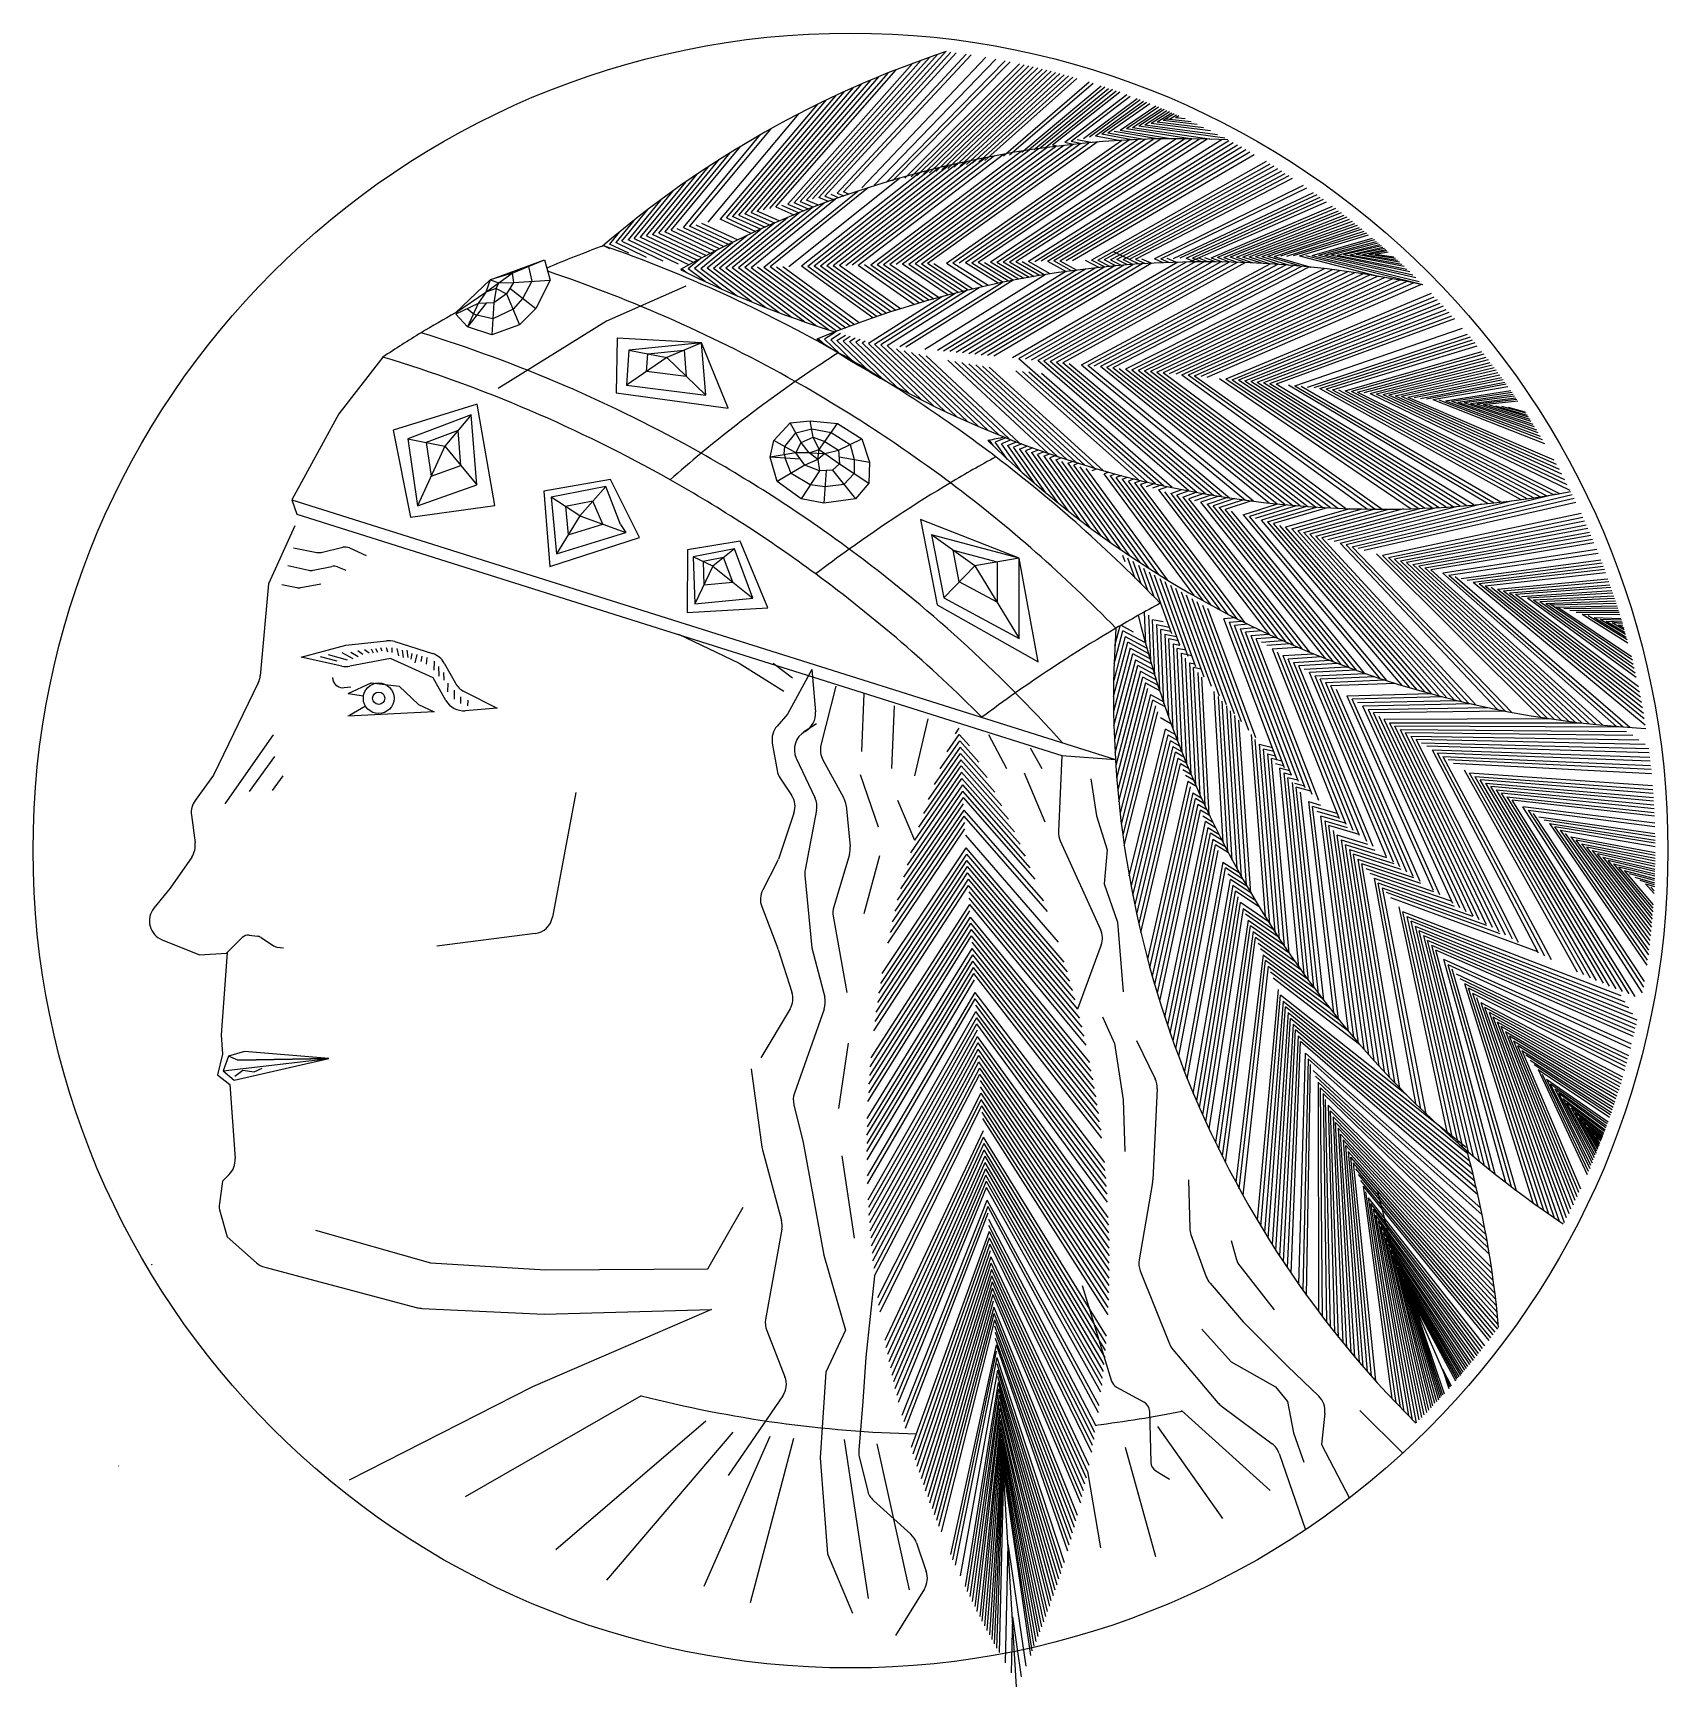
# Model space of a CAD drawing. Header units: metres. Extents: x -4 to 4, y -4.09 to 4.
import ezdxf

# ---------------------------------------------------------------- set-up
doc = ezdxf.new("R2010")
doc.units = ezdxf.units.M

msp = doc.modelspace()

# ---------------------------------------------------------------- linework, layer by layer
at = {"layer": '1', "color": 3}
for p, q in [((0.425884, 3.895012), (-0.215516, 3.182538)), ((-0.185407, 3.189247), (0.466822, 3.909729)), ((0.491769, 3.90667), (-0.155298, 3.195957)), ((-0.125189, 3.202666), (0.516593, 3.903465)), ((-0.064972, 3.216084), (0.565861, 3.896628)), ((0.590298, 3.893001), (-0.034863, 3.222794)), ((0.182075, 3.804428), (-0.396169, 3.142283)), ((-0.36606, 3.148992), (0.223393, 3.820801)), ((-0.305842, 3.16241), (0.305169, 3.851966)), ((0.345655, 3.866792), (-0.275734, 3.16912)), ((-0.245625, 3.175829), (0.385889, 3.881136)), ((0.055463, 3.242921), (0.662782, 3.881318)), ((0.115681, 3.25634), (0.710383, 3.872888)), ((0.175899, 3.269758), (0.757376, 3.863973)), ((0.780636, 3.859341), (0.206008, 3.276467)), ((0.826666, 3.849744), (0.266225, 3.289886)), ((0.296334, 3.296595), (0.849429, 3.844786)), ((0.872018, 3.839725), (0.326443, 3.303304)), ((0.356552, 3.310014), (0.894432, 3.834566)), ((0.916665, 3.829312), (0.38666, 3.316723)), ((0.416769, 3.323432), (0.938714, 3.823967)), ((0.960575, 3.818534), (0.446878, 3.330141)), ((0.476987, 3.336851), (0.982246, 3.813017)), ((1.003721, 3.807421), (0.507096, 3.34356)), ((0.013543, 3.733165), (-0.516604, 3.115446)), ((-0.486495, 3.122155), (0.056204, 3.751894)), ((0.098499, 3.769997), (-0.456386, 3.128864)), ((-0.426278, 3.135574), (0.140449, 3.7875)), ((0.537205, 3.350269), (1.024996, 3.801748)), ((1.046069, 3.796004), (0.567313, 3.356978)), ((0.597422, 3.363687), (1.066934, 3.790192)), ((1.087589, 3.784317), (0.627531, 3.370397)), ((0.65764, 3.377106), (1.108027, 3.778384)), ((1.168008, 3.760274), (0.747966, 3.397234)), ((0.778075, 3.403943), (1.187542, 3.754151)), ((0.838293, 3.417361), (1.225892, 3.741804)), ((1.2447, 3.73559), (0.868402, 3.424071)), ((0.89851, 3.43078), (1.263255, 3.729356)), ((1.281554, 3.723107), (0.928619, 3.437489)), ((-0.161269, 3.65137), (-0.637039, 3.088609)), ((-0.60693, 3.095318), (-0.116881, 3.672922)), ((-0.072972, 3.693713), (-0.576822, 3.102027)), ((-0.546713, 3.108737), (-0.029507, 3.713782)), ((0.952072, 3.438874), (1.299591, 3.716849)), ((1.317361, 3.710588), (0.988837, 3.450908)), ((1.352079, 3.698079), (1.049054, 3.464326)), ((1.079163, 3.471035), (1.369016, 3.691843)), ((1.139381, 3.484454), (1.402014, 3.679438)), ((1.418065, 3.673282), (1.16949, 3.491163)), ((1.199599, 3.497872), (1.433807, 3.667166)), ((1.449235, 3.661096), (1.229707, 3.504581)), ((1.259816, 3.511291), (1.464342, 3.65508)), ((1.320034, 3.524709), (1.493563, 3.643237)), ((-0.697257, 3.07519), (-0.251621, 3.605808)), ((1.507663, 3.637425), (1.350143, 3.531418)), ((1.380251, 3.538128), (1.521413, 3.631695)), ((1.534803, 3.626057), (1.41036, 3.544837)), ((1.440469, 3.551546), (1.547826, 3.620517)), ((1.560472, 3.615084), (1.470578, 3.558255)), ((1.500686, 3.564964), (1.728035, 3.538051)), ((1.500687, 3.564964), (1.572733, 3.609767)), ((1.696393, 3.55333), (1.530795, 3.571673)), ((1.584599, 3.604574), (1.530796, 3.571674)), ((1.544527, 3.580071), (1.666358, 3.567514)), ((1.560904, 3.578383), (1.59606, 3.599514)), ((1.607105, 3.594596), (1.591013, 3.585092)), ((1.63802, 3.580614), (1.591013, 3.585092)), ((-0.817692, 3.048354), (-0.439991, 3.503235)), ((-0.391796, 3.530482), (-0.787583, 3.055063)), ((1.443107, 3.480275), (0.562529, 2.875714)), ((0.593369, 2.876363), (1.481647, 3.481468)), ((1.51997, 3.48236), (0.624209, 2.877011)), ((1.59598, 3.48326), (0.68589, 2.878308)), ((0.716731, 2.878957), (1.633673, 3.483278)), ((1.671164, 3.483013), (0.747571, 2.879605)), ((0.778412, 2.880254), (1.708452, 3.482471)), ((1.745544, 3.481656), (0.809252, 2.880902)), ((1.199598, 3.497872), (1.322312, 3.474604)), ((1.377483, 3.477557), (1.229707, 3.504581)), ((1.259816, 3.51129), (1.437185, 3.480065)), ((1.502782, 3.481997), (1.289925, 3.518)), ((1.320033, 3.524709), (1.576399, 3.483139)), ((1.661676, 3.483107), (1.350142, 3.531418)), ((1.380251, 3.538127), (1.765836, 3.481094)), ((1.831547, 3.48559), (1.41036, 3.544837)), ((1.440469, 3.551546), (1.795723, 3.504181)), ((1.761181, 3.521668), (1.470578, 3.558255)), ((-0.590105, 3.41375), (-0.908019, 3.028226)), ((-0.87791, 3.034935), (-0.539047, 3.444987)), ((0.704717, 3.399346), (0.0074, 2.864042)), ((0.038241, 2.86469), (0.74845, 3.407262)), ((0.099921, 2.865987), (0.834762, 3.421712)), ((0.877376, 3.428275), (0.130762, 2.866636)), ((0.161602, 2.867284), (0.919647, 3.434414)), ((0.961591, 3.440142), (0.192443, 2.867933)), ((0.223283, 2.868581), (1.00322, 3.44547)), ((1.044545, 3.450409), (0.254124, 2.86923)), ((0.284964, 2.869878), (1.085577, 3.454967)), ((1.126328, 3.459156), (0.315805, 2.870527)), ((0.346645, 2.871175), (1.166804, 3.462982)), ((1.207015, 3.466455), (0.377486, 2.871824)), ((0.470007, 2.873769), (1.326131, 3.474828)), ((1.365353, 3.476961), (0.500848, 2.874418)), ((0.531688, 2.875066), (1.404343, 3.478774)), ((1.819141, 3.479224), (0.870933, 2.882199)), ((0.901774, 2.882848), (1.851507, 3.475029)), ((1.872531, 3.463746), (0.932614, 2.883496)), ((0.958728, 3.444198), (0.970642, 3.441331)), ((0.963455, 2.884145), (1.893367, 3.4524)), ((1.008989, 3.446181), (0.988837, 3.450907)), ((1.914012, 3.440998), (0.994295, 2.884793)), ((1.025135, 2.885442), (1.934462, 3.429543)), ((1.089371, 3.455371), (1.049054, 3.464326)), ((1.954715, 3.41804), (1.055976, 2.88609)), ((1.079163, 3.471035), (1.131754, 3.459688)), ((1.086816, 2.886739), (1.974767, 3.406494)), ((1.175899, 3.463796), (1.109272, 3.477744)), ((-0.695925, 3.346282), (-0.968236, 3.014807)), ((-0.938128, 3.021517), (-0.642347, 3.380909)), ((-0.208483, 2.859502), (0.385718, 3.329289)), ((0.432862, 3.341026), (-0.177642, 2.860151)), ((-0.146802, 2.860799), (0.479428, 3.352142)), ((0.525452, 3.362668), (-0.115962, 2.861448)), ((-0.085121, 2.862096), (0.570965, 3.372629)), ((0.615997, 3.382048), (-0.054281, 2.862745)), ((-0.02344, 2.863393), (0.660573, 3.390947)), ((2.033693, 3.371646), (1.179338, 2.888684)), ((1.210178, 2.889333), (2.052915, 3.359977)), ((2.07192, 3.348291), (1.241019, 2.889981)), ((1.271859, 2.89063), (2.090708, 3.336592)), ((2.109274, 3.324887), (1.3027, 2.891278)), ((-0.807869, 3.270738), (-1.028454, 3.001389)), ((-0.998345, 3.008098), (-0.751022, 3.30965)), ((0.088136, 3.243778), (-0.393526, 2.855611)), ((-0.301004, 2.857557), (0.2404, 3.290024)), ((0.337956, 3.316901), (-0.239323, 2.858854)), ((1.33354, 2.891927), (2.127614, 3.31318)), ((2.145728, 3.301478), (1.364381, 2.892575)), ((1.395221, 2.893224), (2.163609, 3.289788)), ((2.215834, 3.25484), (1.487742, 2.895169)), ((1.518583, 2.895818), (2.232757, 3.243255)), ((-0.928031, 3.184602), (-1.088672, 2.98797)), ((-1.058563, 2.99468), (-0.866749, 3.229203)), ((-0.129278, 3.168385), (-0.516888, 2.853017)), ((-0.486047, 2.853666), (-0.073068, 3.188955)), ((-0.424366, 2.854963), (0.035519, 3.226556)), ((-0.305843, 3.16241), (-0.229877, 3.129645)), ((-0.205772, 3.139155), (-0.275734, 3.16912)), ((-0.245625, 3.175829), (-0.181528, 3.148575)), ((-0.157143, 3.157903), (-0.215516, 3.182538)), ((-0.107941, 3.176283), (-0.155298, 3.195957)), ((-0.12519, 3.202666), (-0.083121, 3.185332)), ((-0.05815, 3.194287), (-0.095081, 3.209375)), ((-0.064972, 3.216084), (-0.033025, 3.203147)), ((-0.007744, 3.21191), (-0.034863, 3.222793)), ((1.580264, 2.897115), (2.265856, 3.220218)), ((2.282025, 3.20878), (1.611104, 2.897763)), ((1.641945, 2.898412), (2.297934, 3.197406)), ((1.659204, 2.880161), (2.328961, 3.174878)), ((2.313581, 3.186103), (1.672785, 2.89906)), ((-1.059919, 3.083646), (-1.148889, 2.974552)), ((-1.11878, 2.981261), (-0.9922, 3.13635)), ((-0.486228, 3.019358), (-0.637039, 3.088609)), ((-0.609409, 2.851072), (-0.307545, 3.098013)), ((-0.606931, 3.095318), (-0.463575, 3.029794)), ((-0.246312, 3.123078), (-0.578569, 2.85172)), ((-0.440793, 3.040151), (-0.576822, 3.102027)), ((-0.547728, 2.852369), (-0.186965, 3.146475)), ((-0.546713, 3.108737), (-0.417883, 3.050429)), ((-0.394843, 3.060626), (-0.516604, 3.115446)), ((-0.486495, 3.122155), (-0.371673, 3.070741)), ((-0.348372, 3.080772), (-0.456387, 3.128864)), ((-0.36606, 3.148992), (-0.277677, 3.110357)), ((-0.253845, 3.120045), (-0.335951, 3.155701)), ((1.765307, 2.901005), (2.358905, 3.152693)), ((2.37346, 3.14175), (1.796147, 2.901654)), ((1.826987, 2.902302), (2.387733, 3.130916)), ((2.401718, 3.120202), (1.857828, 2.902951)), ((1.888668, 2.903599), (2.415411, 3.109614)), ((2.428806, 3.099162), (1.919509, 2.904248)), ((1.950349, 2.904896), (2.4419, 3.088856)), ((2.454687, 3.078704), (1.98119, 2.905545)), ((-1.132134, 3.025342), (-1.178998, 2.967843)), ((-1.058563, 2.99468), (-0.789706, 2.865886)), ((-0.768893, 2.877252), (-1.028454, 3.001389)), ((-0.998345, 3.008098), (-0.747943, 2.888564)), ((-0.726858, 2.89982), (-0.968237, 3.014807)), ((-0.938128, 3.021516), (-0.705638, 2.911017)), ((-0.684286, 2.922153), (-0.908019, 3.028226)), ((-0.87791, 3.034935), (-0.6628, 2.933227)), ((-0.641183, 2.944236), (-0.847801, 3.041644)), ((-0.817692, 3.048353), (-0.619436, 2.95518)), ((-0.597558, 2.966055), (-0.787583, 3.055063)), ((-0.757475, 3.061772), (-0.57555, 2.976861)), ((-0.553413, 2.987596), (-0.727366, 3.068481)), ((-0.505713, 3.010272), (-0.70193, 2.849127)), ((-0.67109, 2.849775), (-0.436847, 3.041931)), ((-0.370941, 3.071058), (-0.640249, 2.850424)), ((2.01203, 2.906193), (2.467162, 3.068716)), ((2.479319, 3.058902), (2.042871, 2.906842)), ((2.073711, 2.90749), (2.491153, 3.049273)), ((2.502657, 3.039838), (2.104552, 2.908139)), ((2.135392, 2.908787), (2.513826, 3.030608)), ((2.524653, 3.021595), (2.166233, 2.909436)), ((2.197073, 2.910084), (2.535131, 3.012809)), ((2.258754, 2.911381), (2.55501, 2.995969)), ((-1.208782, 2.960977), (-1.178961, 2.946621)), ((-1.085144, 2.922685), (-1.178998, 2.967843)), ((-0.998651, 2.902321), (-1.148889, 2.974552)), ((-1.118781, 2.981261), (-0.917851, 2.884754)), ((-0.841632, 2.869459), (-1.088672, 2.98797)), ((-0.654899, 2.937266), (-0.763611, 2.84783)), ((-0.732771, 2.848478), (-0.578128, 2.975602)), ((1.412535, 2.869899), (1.287093, 2.928969)), ((2.564396, 2.987939), (2.289594, 2.91203)), ((2.320435, 2.912678), (2.573402, 2.980186)), ((2.582019, 2.972724), (2.351275, 2.913327)), ((2.382115, 2.913975), (2.722478, 2.844647)), ((2.382116, 2.913975), (2.590237, 2.965565)), ((2.598047, 2.958726), (2.412956, 2.914624)), ((2.70949, 2.857021), (2.412956, 2.914624)), ((2.443796, 2.915272), (2.697419, 2.868421)), ((2.443797, 2.915272), (2.605438, 2.95222)), ((2.612398, 2.946062), (2.474637, 2.915921)), ((2.686275, 2.87886), (2.474637, 2.915921)), ((2.505477, 2.916569), (2.676065, 2.888353)), ((2.505478, 2.916569), (2.618916, 2.94027)), ((2.666794, 2.896915), (2.536317, 2.917217)), ((2.624978, 2.934859), (2.536318, 2.917218)), ((2.567158, 2.917866), (2.658463, 2.904562)), ((2.567159, 2.917866), (2.630571, 2.929847)), ((-1.763947, 2.793067), (-1.496613, 2.889932)), ((-1.656339, 2.825187), (-1.496613, 2.889932)), ((-1.576476, 2.857559), (-1.559867, 2.785215)), ((-1.496613, 2.889932), (-1.470311, 2.791713)), ((-0.825005, 2.846315), (-0.798595, 2.826368)), ((-0.737182, 2.894325), (-0.794452, 2.847181)), ((-0.711328, 2.784425), (-0.794452, 2.847181)), ((-0.63054, 2.747426), (-0.763612, 2.847829)), ((-0.732771, 2.848478), (-0.554782, 2.714292)), ((-0.483067, 2.684287), (-0.701931, 2.849126)), ((-0.67109, 2.849775), (-0.414689, 2.656886)), ((-0.349122, 2.631701), (-0.64025, 2.850423)), ((-0.609409, 2.851072), (-0.285958, 2.608431)), ((-0.22488, 2.586842), (-0.578569, 2.85172)), ((-0.547728, 2.852369), (-0.165631, 2.566744)), ((-0.108001, 2.547983), (-0.516888, 2.853017)), ((-0.486047, 2.853666), (-0.066808, 2.541592)), ((-0.045286, 2.549895), (-0.455207, 2.854314)), ((-0.424366, 2.854963), (-0.023648, 2.558128)), ((-0.001898, 2.566289), (-0.393526, 2.855611)), ((-0.362686, 2.85626), (0.019964, 2.574375)), ((0.041937, 2.582387), (-0.331845, 2.856908)), ((0.108498, 2.605948), (-0.239324, 2.858854)), ((-0.208483, 2.859502), (0.130896, 2.613639)), ((0.153396, 2.621247), (-0.177643, 2.860151)), ((-0.146802, 2.860799), (0.175998, 2.628769)), ((0.1987, 2.636205), (-0.115962, 2.861448)), ((-0.085121, 2.862096), (0.221502, 2.643553)), ((0.244403, 2.650811), (-0.054281, 2.862745)), ((0.038241, 2.86469), (0.313691, 2.672038)), ((0.336979, 2.678927), (0.069081, 2.865339)), ((0.099921, 2.865987), (0.360363, 2.685721)), ((0.383841, 2.692418), (0.130762, 2.866636)), ((0.161602, 2.867284), (0.407415, 2.699018)), ((0.431083, 2.70552), (0.192443, 2.867933)), ((0.478701, 2.718223), (0.254124, 2.869229)), ((0.284964, 2.869878), (0.502652, 2.724422)), ((0.526698, 2.73052), (0.315805, 2.870526)), ((0.346645, 2.871175), (0.550838, 2.736513)), ((0.575073, 2.742403), (0.377486, 2.871823)), ((0.408326, 2.872472), (0.599405, 2.748187)), ((1.052957, 2.832941), (0.424943, 2.447381)), ((0.455639, 2.444329), (1.10186, 2.839515)), ((0.470007, 2.873769), (0.648357, 2.759436)), ((1.150071, 2.845517), (0.486335, 2.441277)), ((0.672979, 2.764899), (0.500847, 2.874417)), ((0.517031, 2.438224), (1.197634, 2.850973)), ((1.244588, 2.855907), (0.547726, 2.435172)), ((0.722523, 2.775496), (0.562528, 2.875714)), ((0.578422, 2.432119), (1.290967, 2.860341)), ((0.593369, 2.876363), (0.747446, 2.78063)), ((1.336803, 2.864295), (0.609118, 2.429067)), ((0.772472, 2.785652), (0.624209, 2.877011)), ((0.639814, 2.426015), (1.382124, 2.867788)), ((0.65505, 2.87766), (0.797603, 2.790561)), ((1.426956, 2.870836), (0.67051, 2.422962)), ((0.822841, 2.795357), (0.68589, 2.878308)), ((0.701206, 2.41991), (1.471323, 2.873453)), ((0.716731, 2.878957), (0.848187, 2.800038)), ((0.873644, 2.804604), (0.747571, 2.879605)), ((0.778412, 2.880254), (0.899215, 2.809054)), ((1.601837, 2.878863), (0.793293, 2.410753)), ((0.924902, 2.813386), (0.809252, 2.880902)), ((0.823989, 2.4077), (1.64454, 2.879892)), ((0.840093, 2.881551), (0.950708, 2.8176)), ((1.686868, 2.880552), (0.854685, 2.404648)), ((0.976636, 2.821695), (0.870933, 2.882199)), ((0.885381, 2.401596), (1.728835, 2.880852)), ((1.770454, 2.880802), (0.916077, 2.398543)), ((0.946773, 2.395491), (1.811737, 2.880411)), ((0.963454, 2.884145), (1.055194, 2.833252)), ((1.852696, 2.879685), (0.977469, 2.392439)), ((1.081652, 2.836858), (0.994295, 2.884793)), ((1.008165, 2.389386), (1.893339, 2.878633)), ((1.025135, 2.885442), (1.108255, 2.840339)), ((1.933676, 2.877262), (1.038861, 2.386334)), ((1.130948, 2.377177), (2.052938, 2.871298)), ((1.148497, 2.888036), (1.216233, 2.852981)), ((2.092132, 2.868715), (1.161644, 2.374124)), ((1.243656, 2.855813), (1.179338, 2.888684)), ((1.19234, 2.371072), (2.131059, 2.865842)), ((1.210178, 2.889333), (1.271266, 2.858511)), ((2.169723, 2.862686), (1.223036, 2.36802)), ((1.299075, 2.861072), (1.241018, 2.889981)), ((1.253732, 2.364967), (2.208128, 2.859252)), ((1.271859, 2.89063), (1.327094, 2.863493)), ((2.246282, 2.855545), (1.284428, 2.361915)), ((1.355334, 2.865774), (1.302699, 2.891278)), ((1.33354, 2.891927), (1.383809, 2.86791)), ((2.321852, 2.847328), (1.34582, 2.35581)), ((1.376516, 2.352758), (2.359276, 2.842828)), ((1.395221, 2.893223), (1.441528, 2.871739)), ((2.396464, 2.838073), (1.407211, 2.349705)), ((1.470808, 2.873425), (1.426061, 2.893872)), ((1.437907, 2.346653), (2.433419, 2.833066)), ((1.530314, 2.876322), (1.487742, 2.895169)), ((1.518583, 2.895817), (1.560591, 2.877523)), ((1.591257, 2.878552), (1.549423, 2.896466)), ((1.641944, 2.898411), (1.685966, 2.880542)), ((1.718593, 2.880812), (1.672785, 2.89906)), ((1.703625, 2.899708), (1.751845, 2.880868)), ((1.785796, 2.880697), (1.734466, 2.900357)), ((1.765306, 2.901005), (1.820531, 2.880283)), ((1.856154, 2.879608), (1.796147, 2.901654)), ((1.826987, 2.902302), (1.892789, 2.878649)), ((1.930589, 2.877378), (1.857828, 2.902951)), ((1.888668, 2.903599), (1.969743, 2.875759)), ((2.010486, 2.873748), (1.919509, 2.904248)), ((1.950349, 2.904896), (2.053123, 2.871287)), ((2.098053, 2.868297), (1.981189, 2.905545)), ((2.01203, 2.906193), (2.145811, 2.864674)), ((2.197147, 2.860265), (2.04287, 2.906842)), ((2.073711, 2.90749), (2.25315, 2.854846)), ((2.197073, 2.910084), (2.58765, 2.809124)), ((2.800548, 2.767822), (2.227913, 2.910733)), ((2.258753, 2.911381), (2.78326, 2.785206)), ((2.766783, 2.801575), (2.289594, 2.91203)), ((2.320434, 2.912678), (2.751144, 2.816933)), ((2.736369, 2.831288), (2.351275, 2.913327)), ((-1.763947, 2.793067), (-1.933127, 2.630847)), ((-1.78393, 2.732141), (-1.656339, 2.825187)), ((-1.763947, 2.793067), (-1.78393, 2.732141)), ((-1.656339, 2.825187), (-1.763947, 2.793067)), ((-1.763947, 2.793067), (-1.720135, 2.778664)), ((-1.733677, 2.749332), (-1.720135, 2.778664)), ((-1.720135, 2.778664), (-1.649423, 2.778716)), ((-1.649423, 2.778716), (-1.683094, 2.724536)), ((-1.666258, 2.751626), (-1.539424, 2.652434)), ((-1.656339, 2.825187), (-1.649423, 2.778716)), ((-1.649423, 2.778716), (-1.470311, 2.791713)), ((-1.559867, 2.785215), (-1.602841, 2.70203)), ((-1.470311, 2.791713), (-1.539424, 2.652434)), ((-0.805838, 2.762262), (-1.194147, 2.590296)), ((0.179376, 2.4718), (0.629562, 2.755178)), ((0.240768, 2.465696), (0.741873, 2.779493)), ((0.796174, 2.790285), (0.271464, 2.462643)), ((0.363551, 2.453486), (0.952883, 2.817949)), ((2.470146, 2.827811), (1.468603, 2.343601)), ((1.499299, 2.340548), (2.506646, 2.822313)), ((2.542921, 2.816575), (1.529995, 2.337496)), ((1.560691, 2.334443), (2.578975, 2.810601)), ((2.614809, 2.804395), (1.591387, 2.331391)), ((1.622083, 2.328339), (2.650427, 2.79796)), ((2.685828, 2.7913), (1.652778, 2.325286)), ((1.683474, 2.322234), (2.721014, 2.784417)), ((2.755989, 2.777316), (1.71417, 2.319182)), ((1.744866, 2.316129), (2.790751, 2.77)), ((-1.933127, 2.630847), (-1.78393, 2.732141)), ((-1.82129, 2.67726), (-1.931556, 2.623821)), ((-1.783342, 2.678734), (-1.873964, 2.562129)), ((-1.82129, 2.67726), (-1.873964, 2.562129)), ((-1.78393, 2.732141), (-1.82129, 2.67726)), ((-1.745395, 2.680208), (-1.82129, 2.67726)), ((-1.733677, 2.749332), (-1.78393, 2.732141)), ((-1.745395, 2.680208), (-1.755751, 2.523419)), ((-1.733677, 2.749332), (-1.745395, 2.680208)), ((-1.683094, 2.724536), (-1.745395, 2.680208)), ((-1.733677, 2.749332), (-1.683094, 2.724536)), ((-1.683094, 2.724536), (-1.61975, 2.572189)), ((-1.602841, 2.70203), (-1.651422, 2.648362)), ((0.449672, 2.710538), (0.087288, 2.480957)), ((0.117984, 2.477905), (0.511395, 2.726654)), ((0.571292, 2.741492), (0.14868, 2.474853)), ((2.841996, 2.725245), (1.836954, 2.306972)), ((1.86765, 2.30392), (2.856901, 2.709616)), ((2.871605, 2.694029), (1.898346, 2.300867)), ((1.929041, 2.297815), (2.886105, 2.678489)), ((-1.873964, 2.562129), (-1.931556, 2.623821)), ((-1.848281, 2.628171), (-1.876423, 2.650541)), ((-1.848281, 2.628171), (-1.828653, 2.620431)), ((-1.750573, 2.601814), (-1.828653, 2.620431)), ((-1.651422, 2.648362), (-1.750573, 2.601814)), ((-1.194147, 2.590296), (-1.723913, 2.260232)), ((-1.539424, 2.652434), (-1.61975, 2.572189)), ((2.9004, 2.663003), (1.959737, 2.294763)), ((1.990433, 2.29171), (2.914488, 2.647577)), ((2.928367, 2.632218), (2.021129, 2.288658)), ((2.051825, 2.285605), (2.942034, 2.616933)), ((2.955488, 2.601729), (2.082521, 2.282553)), ((-1.755751, 2.523419), (-1.873964, 2.562129)), ((-1.61975, 2.572189), (-1.755751, 2.523419)), ((-0.073249, 2.537042), (-0.127583, 2.502324)), ((-0.049295, 2.529662), (-0.096887, 2.499272)), ((-0.066191, 2.496219), (-0.025202, 2.522371)), ((-0.00097, 2.515172), (-0.035495, 2.493167)), ((2.174609, 2.273396), (2.994553, 2.55667)), ((2.236, 2.267291), (3.019494, 2.527165)), ((3.031628, 2.512596), (2.266696, 2.264239)), ((-1.141176, 2.507512), (-1.146488, 2.239295)), ((-0.729556, 2.483611), (-1.141176, 2.507512)), ((-1.085408, 2.449088), (-1.096031, 2.276474)), ((-0.729556, 2.483611), (-1.085408, 2.449088)), ((-1.085408, 2.449088), (-0.899516, 2.41191)), ((-0.997773, 2.344192), (-0.992462, 2.430499)), ((-0.992462, 2.430499), (-0.814536, 2.447761)), ((-0.729556, 2.483611), (-0.899516, 2.41191)), ((-0.814536, 2.447761), (-0.803913, 2.320291)), ((-0.599431, 2.164938), (-0.729556, 2.483611)), ((-0.708311, 2.228673), (-0.729556, 2.483611)), ((-0.15802, 2.505126), (-0.134191, 2.482157)), ((-0.05258, 2.430058), (-0.127583, 2.502324)), ((0.023192, 2.383644), (-0.096887, 2.499272)), ((-0.066192, 2.496219), (0.094433, 2.341668)), ((0.162034, 2.303285), (-0.035496, 2.493167)), ((-0.0048, 2.490115), (0.0234, 2.508066)), ((-0.0048, 2.490114), (0.226635, 2.267887)), ((0.047908, 2.501054), (0.025896, 2.487062)), ((0.288712, 2.235025), (0.025896, 2.487062)), ((0.056592, 2.48401), (0.072554, 2.49414)), ((0.056592, 2.48401), (0.348632, 2.204353)), ((0.406682, 2.175599), (0.087288, 2.480957)), ((0.117984, 2.477905), (0.463095, 2.148545)), ((0.518062, 2.123012), (0.14868, 2.474853)), ((0.179376, 2.4718), (0.571738, 2.098854)), ((0.624258, 2.075947), (0.225318, 2.454288)), ((0.262178, 2.44544), (0.675731, 2.054186)), ((0.726254, 2.033482), (0.29867, 2.43697)), ((0.334809, 2.428865), (0.775911, 2.013756)), ((2.297392, 2.261186), (3.043535, 2.49816)), ((3.055213, 2.483864), (2.328088, 2.258134)), ((2.358784, 2.255082), (3.06666, 2.469717)), ((2.420176, 2.248977), (3.088854, 2.441902)), ((3.099596, 2.428252), (2.450872, 2.245925)), ((-2.287864, 2.414936), (-2.504467, 2.136599)), ((-0.899516, 2.41191), (-1.096031, 2.276474)), ((-0.899516, 2.41191), (-0.708311, 2.228672)), ((0.824773, 1.994943), (0.370607, 2.421113)), ((0.967183, 1.943417), (0.47607, 2.399863)), ((0.510611, 2.393415), (1.013426, 1.927726)), ((1.059123, 1.912712), (0.544861, 2.387269)), ((0.578826, 2.381416), (1.10431, 1.898342)), ((1.149018, 1.884588), (0.612512, 2.375849)), ((0.645927, 2.37056), (1.193276, 1.87142)), ((1.237108, 1.858816), (0.679075, 2.365542)), ((1.408618, 1.813614), (0.809095, 2.348045)), ((0.823989, 2.4077), (1.533731, 1.7847)), ((1.656243, 1.75964), (0.916077, 2.398543)), ((0.946773, 2.395491), (1.696552, 1.752089)), ((1.736614, 1.744924), (0.977469, 2.392438)), ((1.008165, 2.389386), (1.776434, 1.738134)), ((1.816021, 1.731712), (1.038861, 2.386334)), ((1.069556, 2.383281), (1.855382, 1.725648)), ((1.130948, 2.377177), (1.933449, 1.71457)), ((1.972165, 1.70954), (1.161644, 2.374124)), ((2.048993, 1.700468), (1.223036, 2.368019)), ((1.253732, 2.364967), (2.08711, 1.696413)), ((2.125036, 1.692672), (1.284428, 2.361915)), ((1.315123, 2.358862), (2.162774, 1.689238)), ((2.200327, 1.686108), (1.345819, 2.35581)), ((1.376515, 2.352758), (2.237697, 1.683275)), ((2.274887, 1.680735), (1.407211, 2.349705)), ((2.481568, 2.242872), (3.110099, 2.414786)), ((3.12036, 2.401512), (2.512263, 2.23982)), ((2.542959, 2.236768), (3.130377, 2.38844)), ((3.140148, 2.375579), (2.573655, 2.233715)), ((2.604351, 2.230663), (3.149671, 2.362939)), ((3.158942, 2.35053), (2.635047, 2.22761)), ((-1.096031, 2.276474), (-0.708311, 2.228673)), ((-0.803913, 2.320291), (-0.997773, 2.344192)), ((0.840977, 2.344283), (1.450632, 1.803527)), ((1.492332, 1.793893), (0.872616, 2.340755)), ((1.574843, 1.775934), (0.935174, 2.334379)), ((1.437907, 2.346653), (2.3119, 1.678484)), ((2.348738, 1.676517), (1.468603, 2.3436)), ((1.499299, 2.340548), (2.385402, 1.67483)), ((2.421894, 1.673418), (1.529995, 2.337496)), ((1.622082, 2.328339), (2.530352, 1.670797)), ((2.566169, 1.670448), (1.652778, 2.325286)), ((1.683474, 2.322234), (2.601819, 1.670356)), ((1.806258, 2.310024), (2.742765, 1.672481)), ((2.777588, 1.673618), (1.836954, 2.306972)), ((1.867649, 2.30392), (2.812246, 1.674992)), ((2.846738, 1.676598), (1.898345, 2.300867)), ((1.929041, 2.297815), (2.881064, 1.678433)), ((2.915223, 1.680495), (1.959737, 2.294763)), ((1.990433, 2.29171), (2.949215, 1.68278)), ((2.983039, 1.685284), (2.021129, 2.288658)), ((2.051825, 2.285605), (3.016694, 1.688005)), ((3.050179, 1.69094), (2.082521, 2.282553)), ((3.116634, 1.697436), (2.143912, 2.276448)), ((2.174608, 2.273396), (3.149602, 1.700992)), ((3.182395, 1.704749), (2.205304, 2.270344)), ((2.665743, 2.224558), (3.16796, 2.338362)), ((3.176721, 2.326445), (2.696439, 2.221506)), ((2.727135, 2.218453), (3.185223, 2.314791)), ((3.193463, 2.30341), (2.757831, 2.215401)), ((2.788526, 2.212349), (3.201438, 2.292314)), ((3.209144, 2.281513), (2.819222, 2.209296)), ((2.849918, 2.206244), (3.216577, 2.271021)), ((-1.146488, 2.239295), (-0.599431, 2.164938)), ((2.297392, 2.261186), (3.279704, 1.717191)), ((3.311778, 1.721718), (2.328088, 2.258134)), ((2.358784, 2.255082), (3.343668, 1.72643)), ((3.375371, 1.731323), (2.38948, 2.252029)), ((2.420175, 2.248977), (3.406886, 1.736393)), ((3.438209, 1.741637), (2.450871, 2.245925)), ((2.481567, 2.242872), (3.469339, 1.747052)), ((2.542959, 2.236767), (3.520533, 1.763449)), ((3.507009, 1.790193), (2.573655, 2.233715)), ((2.604351, 2.230663), (3.493652, 1.816122)), ((3.480492, 1.841218), (2.635047, 2.22761)), ((2.665742, 2.224558), (3.467557, 1.865464)), ((3.454875, 1.888848), (2.696438, 2.221506)), ((2.727134, 2.218453), (3.442474, 1.911355)), ((2.849918, 2.206244), (3.396202, 1.992415)), ((3.385588, 2.010398), (2.880614, 2.203191)), ((2.911309, 2.200139), (3.375399, 2.027459)), ((2.91131, 2.200139), (3.230614, 2.251008)), ((3.365655, 2.043593), (2.942005, 2.197087)), ((3.237209, 2.241514), (2.942006, 2.197087)), ((2.972701, 2.194034), (3.356375, 2.0588)), ((2.972702, 2.194034), (3.243516, 2.232377)), ((3.347573, 2.073079), (3.003397, 2.190982)), ((3.249531, 2.223613), (3.003398, 2.190982)), ((3.034093, 2.187929), (3.339267, 2.086433)), ((3.034094, 2.18793), (3.255248, 2.215236)), ((3.260662, 2.207259), (3.064789, 2.184877)), ((3.095485, 2.181825), (3.265767, 2.199698)), ((-2.504467, 2.136599), (-2.733804, 1.716137)), ((-1.826095, 2.184174), (-2.2374, 2.056527)), ((-1.855537, 2.132075), (-2.166243, 2.015228)), ((-1.855537, 2.132075), (-1.985662, 1.978049)), ((-1.82898, 1.7895), (-1.855537, 2.132075)), ((-1.740997, 1.687771), (-1.826095, 2.184174)), ((3.331468, 2.098864), (3.064789, 2.184877)), ((3.095485, 2.181825), (3.324188, 2.110375)), ((3.317437, 2.120971), (3.126181, 2.178772)), ((3.156876, 2.17572), (3.311224, 2.130658)), ((3.305555, 2.139442), (3.187572, 2.172668)), ((3.218268, 2.169615), (3.300435, 2.147332)), ((-2.2374, 2.056527), (-2.152303, 1.631039)), ((-1.920599, 2.055062), (-2.075953, 1.996638)), ((-1.907321, 1.883775), (-1.920599, 2.055062)), ((-0.374534, 2.007095), (-0.294865, 2.092074)), ((-0.321422, 1.976555), (-0.268309, 2.044273)), ((-0.294865, 2.092074), (-0.196608, 2.102697)), ((-0.241753, 1.996472), (-0.294865, 2.092074)), ((-0.268309, 2.044273), (-0.189969, 2.062863)), ((-0.196608, 2.102697), (-0.063827, 2.089419)), ((-0.18333, 2.023028), (-0.196608, 2.102697)), ((-0.189969, 2.062863), (-0.094367, 2.045601)), ((-0.124906, 2.001783), (-0.063827, 2.089419)), ((-0.094367, 2.045601), (-0.00142, 1.987178)), ((-0.063827, 2.089419), (0.055676, 2.015062)), ((-2.166243, 2.015228), (-2.118442, 1.685931)), ((-2.166243, 2.015227), (-1.985662, 1.978049)), ((-1.985662, 1.978049), (-2.118442, 1.685931)), ((-2.075953, 1.996638), (-2.052052, 1.83199)), ((-1.985662, 1.978049), (-1.82898, 1.7895)), ((-0.393123, 1.924771), (-0.374534, 2.007095)), ((-0.268309, 1.946016), (-0.393123, 1.924771)), ((-0.268309, 1.946016), (-0.374534, 2.007095)), ((-0.324077, 1.940704), (-0.321422, 1.976555)), ((-0.268309, 1.946016), (-0.241753, 1.996472)), ((-0.223164, 1.884936), (-0.268309, 1.946016)), ((-0.201919, 1.946016), (-0.268309, 1.946016)), ((-0.241753, 1.996472), (-0.18333, 2.023028)), ((-0.201919, 1.946016), (-0.241753, 1.996472)), ((-0.201919, 1.946016), (-0.154118, 1.961949)), ((-0.201919, 1.946016), (-0.154118, 1.961949)), ((-0.159429, 1.914148), (-0.201919, 1.946016)), ((-0.201919, 1.946016), (-0.124906, 1.94336)), ((-0.18333, 2.023028), (-0.124906, 2.001783)), ((-0.154118, 1.961949), (-0.18333, 2.023028)), ((-0.159429, 1.914148), (-0.154118, 1.961949)), ((-0.124906, 1.94336), (-0.159429, 1.914148)), ((-0.154118, 1.961949), (-0.124906, 2.001783)), ((-0.154118, 1.961949), (-0.124906, 1.94336)), ((-0.124906, 2.001783), (-0.058516, 1.959294)), ((-0.124906, 1.94336), (-0.058516, 1.959294)), ((-0.124906, 1.94336), (-0.053204, 1.892903)), ((-0.058516, 1.959294), (0.055676, 2.015062)), ((-0.058516, 1.959294), (-0.053204, 1.892903)), ((-0.00142, 1.987178), (0.018497, 1.913484)), ((0.055676, 2.015062), (0.092854, 1.90087)), ((0.679177, 2.007409), (0.698342, 1.980426)), ((0.760383, 2.019859), (0.708569, 1.999021)), ((0.768896, 1.914118), (0.708569, 1.999021)), ((0.786336, 2.009693), (0.738169, 1.990338)), ((0.834765, 1.854478), (0.738169, 1.990338)), ((0.767769, 1.981656), (0.812504, 1.999612)), ((0.767769, 1.981656), (0.897003, 1.800039)), ((0.83889, 1.989616), (0.797369, 1.972973)), ((0.95633, 1.749803), (0.797369, 1.972973)), ((0.826969, 1.964291), (0.865497, 1.979709)), ((0.826969, 1.964291), (1.013261, 1.703057)), ((1.06818, 1.659271), (0.856569, 1.955608)), ((0.892329, 1.969892), (0.85657, 1.955608)), ((0.886169, 1.946925), (1.121385, 1.618035)), ((0.88617, 1.946925), (0.919389, 1.960167)), ((0.946681, 1.950535), (0.91577, 1.938243)), ((-2.052052, 1.83199), (-1.907321, 1.883775)), ((-0.3586, 1.805268), (-0.393123, 1.924771)), ((-0.245737, 1.915476), (-0.393123, 1.924771)), ((-0.223164, 1.884936), (-0.3586, 1.805268)), ((-0.324077, 1.940704), (-0.31943, 1.920123)), ((-0.290882, 1.845102), (-0.31943, 1.920123)), ((-0.159429, 1.914148), (-0.223164, 1.884936)), ((-0.151462, 1.85838), (-0.223164, 1.884936)), ((-0.159429, 1.914148), (-0.151462, 1.85838)), ((-0.053204, 1.892903), (-0.087727, 1.861036)), ((-0.05586, 1.926098), (0.092854, 1.90087)), ((-0.053204, 1.892903), (0.090199, 1.797301)), ((0.018497, 1.913484), (0.018497, 1.845102)), ((0.092854, 1.90087), (0.090199, 1.797301)), ((1.173108, 1.579031), (0.915769, 1.938243)), ((0.94537, 1.92956), (0.974211, 1.941)), ((0.94537, 1.92956), (1.223538, 1.542)), ((1.001982, 1.931562), (0.97497, 1.920878)), ((1.272827, 1.506733), (0.97497, 1.920878)), ((1.00457, 1.912195), (1.030002, 1.922223)), ((1.00457, 1.912195), (1.321103, 1.473055)), ((1.368473, 1.44082), (1.03417, 1.903512)), ((1.06377, 1.89483), (1.086808, 1.903852)), ((1.06377, 1.89483), (1.415028, 1.409906)), ((1.460845, 1.380206), (1.09337, 1.886147)), ((1.115609, 1.894823), (1.093371, 1.886147)), ((1.12297, 1.877465), (1.505991, 1.351628)), ((1.550526, 1.324093), (1.15257, 1.868782)), ((1.182171, 1.860099), (1.203688, 1.868387)), ((-2.118442, 1.685931), (-1.82898, 1.7895)), ((-1.173679, 1.815417), (-1.499887, 1.758685)), ((-1.196944, 1.781533), (-1.465161, 1.728421)), ((-1.324414, 1.63813), (-1.196944, 1.781533)), ((-1.125243, 1.59564), (-1.196944, 1.781533)), ((-1.03185, 1.531758), (-1.173679, 1.815417)), ((-0.241753, 1.720288), (-0.3586, 1.805268)), ((-0.196608, 1.789334), (-0.290882, 1.845102)), ((-0.151462, 1.85838), (-0.241753, 1.720288)), ((-0.124906, 1.779376), (-0.196608, 1.789334)), ((-0.087727, 1.861036), (-0.151462, 1.85838)), ((-0.119595, 1.859708), (-0.130217, 1.699043)), ((-0.03196, 1.790662), (-0.124906, 1.779376)), ((-0.087727, 1.861036), (0.023808, 1.720288)), ((0.018497, 1.845102), (-0.03196, 1.790662)), ((0.090199, 1.797301), (0.023808, 1.720288)), ((1.263897, 1.851326), (1.241371, 1.842734)), ((1.680934, 1.247093), (1.241371, 1.842734)), ((1.270971, 1.834052), (1.294478, 1.842971)), ((1.270971, 1.834052), (1.723472, 1.223111)), ((1.325394, 1.834736), (1.300571, 1.825369)), ((1.7656, 1.199897), (1.300571, 1.825369)), ((1.330171, 1.816686), (1.356656, 1.826623)), ((1.330171, 1.816686), (1.807345, 1.17741)), ((1.388279, 1.818636), (1.359771, 1.808004)), ((1.848734, 1.155615), (1.359771, 1.808004)), ((1.389371, 1.799321), (1.889789, 1.134482)), ((1.389372, 1.799321), (1.420278, 1.810776)), ((1.93053, 1.113981), (1.418971, 1.790639)), ((1.45267, 1.803047), (1.418972, 1.790639)), ((1.448572, 1.781956), (1.485473, 1.795452)), ((1.518705, 1.787994), (1.478172, 1.773273)), ((1.507772, 1.764591), (1.55239, 1.780677)), ((-2.733804, 1.716137), (-2.708936, 1.64539)), ((-2.733804, 1.716136), (1.29632, 0.445976)), ((-1.499887, 1.758685), (-1.471521, 1.389929)), ((-1.324414, 1.63813), (-1.465161, 1.728421)), ((-1.465161, 1.728421), (-1.438605, 1.452237)), ((-1.260679, 1.709832), (-1.394788, 1.683276)), ((-1.21155, 1.596968), (-1.260679, 1.709832)), ((-0.130217, 1.699043), (-0.241753, 1.720288)), ((0.023808, 1.720288), (-0.130217, 1.699043)), ((1.507772, 1.764591), (2.051049, 1.05602)), ((2.090706, 1.037807), (1.537372, 1.755908)), ((1.566972, 1.747226), (1.621208, 1.766481)), ((1.566972, 1.747226), (2.130126, 1.020116)), ((1.656397, 1.75961), (1.596572, 1.738543)), ((2.169322, 1.002928), (1.596572, 1.738543)), ((1.626172, 1.72986), (2.208303, 0.986229)), ((1.626173, 1.72986), (1.692145, 1.752898)), ((2.247081, 0.970004), (1.655772, 1.721178)), ((1.728487, 1.74635), (1.655773, 1.721178)), ((1.685373, 1.712495), (1.76546, 1.739972)), ((1.803108, 1.733771), (1.714973, 1.703813)), ((2.324057, 0.938921), (1.714973, 1.703813)), ((1.744573, 1.69513), (1.841475, 1.727754)), ((1.880615, 1.72193), (1.774173, 1.686447)), ((1.803773, 1.677765), (1.920587, 1.716309)), ((1.961456, 1.7109), (1.833373, 1.669082)), ((2.395776, 1.504113), (3.23339, 1.711027)), ((3.452043, 1.744018), (2.425376, 1.49543)), ((2.454976, 1.486748), (3.531202, 1.741987)), ((3.540432, 1.72315), (2.484576, 1.478065)), ((2.514176, 1.469382), (3.549495, 1.704404)), ((-2.708936, 1.64539), (1.034698, 0.465522)), ((-2.152303, 1.631039), (-1.740997, 1.687771)), ((-1.324414, 1.63813), (-1.438605, 1.452237)), ((-1.394788, 1.683276), (-1.38151, 1.545184)), ((-1.324414, 1.63813), (-1.098687, 1.555806)), ((0.825804, 1.430826), (0.342482, 1.619375)), ((0.342482, 1.619375), (0.424806, 1.202444)), ((1.744573, 1.69513), (2.362272, 0.924038)), ((2.400314, 0.90958), (1.774173, 1.686447)), ((1.803773, 1.677765), (2.438189, 0.895535)), ((2.475903, 0.881895), (1.833373, 1.669082)), ((1.862973, 1.6604), (2.51346, 0.868649)), ((1.922174, 1.643034), (2.090256, 1.696092)), ((1.922174, 1.643034), (2.588127, 0.843308)), ((2.135582, 1.691683), (1.951774, 1.634352)), ((2.625243, 0.831198), (1.951774, 1.634352)), ((1.981374, 1.625669), (2.18231, 1.687574)), ((2.230594, 1.683792), (2.010974, 1.616987)), ((2.040574, 1.608304), (2.280618, 1.680369)), ((2.3326, 1.677345), (2.070174, 1.599621)), ((2.443567, 1.672706), (2.129375, 1.582256)), ((2.158975, 1.573574), (2.50329, 1.67123)), ((2.566501, 1.670446), (2.188575, 1.564891)), ((2.218175, 1.556208), (2.633889, 1.67049)), ((2.706388, 1.671552), (2.247775, 1.547526)), ((2.277375, 1.538843), (2.785316, 1.673904)), ((2.872634, 1.677961), (2.306975, 1.530161)), ((2.336575, 1.521478), (2.9715, 1.684404)), ((3.087593, 1.694487), (2.366176, 1.512795)), ((3.57567, 1.648785), (2.602977, 1.443335)), ((2.632577, 1.434652), (3.584056, 1.630474)), ((-2.719621, 1.58849), (-2.847267, 1.304831)), ((-1.438605, 1.452237), (-1.098687, 1.555806)), ((-1.38151, 1.545184), (-1.21155, 1.596968)), ((-1.125243, 1.59564), (-1.098687, 1.555806)), ((0.608043, 1.393648), (0.395594, 1.545018)), ((0.825804, 1.430826), (0.395594, 1.545018)), ((0.395594, 1.545018), (0.456673, 1.236967)), ((2.699062, 0.808059), (2.010974, 1.616987)), ((2.040574, 1.608304), (2.73577, 0.797017)), ((2.772348, 0.786319), (2.070174, 1.599621)), ((2.099774, 1.590939), (2.808798, 0.775958)), ((2.845122, 0.765929), (2.129374, 1.582256)), ((2.158975, 1.573574), (2.881321, 0.756227)), ((2.917399, 0.746846), (2.188575, 1.564891)), ((2.218175, 1.556208), (2.953355, 0.737781)), ((2.989191, 0.729028), (2.247775, 1.547526)), ((2.277375, 1.538843), (3.024909, 0.720582)), ((3.592274, 1.612289), (2.662177, 1.425969)), ((2.691777, 1.417287), (3.600322, 1.594237)), ((3.6082, 1.576325), (2.721377, 1.408604)), ((2.750977, 1.399922), (3.615909, 1.55856)), ((3.623448, 1.54095), (2.780577, 1.391239)), ((-2.725545, 1.480711), (-2.611575, 1.458754)), ((-2.590873, 1.459131), (-2.4843, 1.483725)), ((-2.452206, 1.48045), (-2.370716, 1.443061)), ((-1.471521, 1.389929), (-1.03185, 1.531758)), ((-0.797143, 1.471515), (-0.799484, 1.164861)), ((-0.539647, 1.513651), (-0.797143, 1.471515)), ((-0.567564, 1.476138), (-0.76939, 1.436304)), ((-0.567564, 1.476138), (-0.673788, 1.391158)), ((-0.477273, 1.234477), (-0.567564, 1.476138)), ((-0.403876, 1.188269), (-0.539647, 1.513651)), ((0.532358, 1.315307), (0.501819, 1.469333)), ((0.501819, 1.469333), (0.716924, 1.412237)), ((3.060509, 0.712438), (2.306975, 1.530161)), ((2.395775, 1.504113), (3.166607, 0.689783)), ((3.20174, 0.682809), (2.425376, 1.49543)), ((2.454976, 1.486748), (3.236757, 0.676118)), ((2.810177, 1.382556), (3.630819, 1.523504)), ((3.63802, 1.506227), (2.839777, 1.373874)), ((3.651916, 1.472214), (2.898978, 1.356509)), ((-2.752928, 1.394001), (-2.650423, 1.371222)), ((-2.629493, 1.371058), (-2.537916, 1.389912)), ((-2.509951, 1.387632), (-2.469977, 1.372323)), ((-0.673788, 1.391158), (-0.76939, 1.436304)), ((-0.76939, 1.436304), (-0.761424, 1.207921)), ((-0.673788, 1.391158), (-0.761424, 1.207921)), ((-0.620676, 1.433648), (-0.721589, 1.413731)), ((-0.721589, 1.413731), (-0.717606, 1.29954)), ((-0.673788, 1.391158), (-0.477273, 1.234477)), ((-0.575531, 1.312818), (-0.620676, 1.433648)), ((0.608043, 1.393648), (0.456673, 1.236967)), ((0.825804, 1.430826), (0.608043, 1.393648)), ((0.608043, 1.393648), (0.825804, 1.037796)), ((0.716924, 1.412237), (0.716924, 1.215722)), ((0.91875, 0.923604), (0.825804, 1.430826)), ((0.825804, 1.037796), (0.825804, 1.430826)), ((1.331728, 1.446039), (1.342804, 1.414851)), ((1.392593, 1.33181), (1.357716, 1.429951)), ((1.422354, 1.305205), (1.383825, 1.413522)), ((1.409933, 1.397093), (1.453999, 1.273363)), ((1.485918, 1.240826), (1.436042, 1.380665)), ((2.573376, 1.452017), (3.375659, 0.652112)), ((3.410091, 0.646782), (2.602976, 1.443335)), ((2.632576, 1.434652), (3.444404, 0.641716)), ((3.478597, 0.636908), (2.662176, 1.425969)), ((2.691777, 1.417287), (3.51267, 0.632357)), ((3.54662, 0.628058), (2.721377, 1.408604)), ((2.750977, 1.399922), (3.580447, 0.62401)), ((3.61415, 0.620209), (2.780577, 1.391239)), ((2.810177, 1.382556), (3.647727, 0.616653)), ((2.928578, 1.347826), (3.658612, 1.455495)), ((2.987778, 1.330461), (3.671501, 1.42267)), ((3.677694, 1.406581), (3.017378, 1.321778)), ((3.046978, 1.313096), (3.683722, 1.39072)), ((-2.847267, 1.304831), (-2.888165, 0.854957)), ((-2.782592, 1.301585), (-2.709025, 1.286469)), ((-2.689557, 1.286338), (-2.592056, 1.305008)), ((-0.717606, 1.29954), (-0.575531, 1.312818)), ((0.716924, 1.215722), (0.532358, 1.315307)), ((1.46215, 1.364236), (1.570107, 1.06209)), ((1.610998, 1.004981), (1.488259, 1.347808)), ((1.514368, 1.331379), (1.650935, 0.950795)), ((1.690055, 0.89916), (1.540476, 1.314951)), ((1.566585, 1.298522), (1.728469, 0.849775)), ((3.681176, 0.613337), (2.839777, 1.373874)), ((3.747686, 0.607418), (2.898977, 1.356509)), ((2.928578, 1.347826), (3.780742, 0.604809)), ((3.813663, 0.602429), (2.958178, 1.339143)), ((3.046978, 1.313096), (3.889135, 0.615251)), ((3.689583, 1.375094), (3.076578, 1.304413)), ((3.88452, 0.64375), (3.076578, 1.304413)), ((3.106178, 1.29573), (3.879798, 0.671619)), ((3.106179, 1.29573), (3.695279, 1.359713)), ((3.165379, 1.278365), (3.706178, 1.32972)), ((3.711381, 1.315126), (3.194979, 1.269683)), ((3.224579, 1.261), (3.716421, 1.300814)), ((-0.761424, 1.207921), (-0.477273, 1.234477)), ((0.456673, 1.236967), (0.825804, 1.037796)), ((1.766267, 0.802399), (1.592693, 1.282094)), ((1.618802, 1.265665), (1.803524, 0.756829)), ((1.840304, 0.712893), (1.64491, 1.249236)), ((1.671019, 1.232808), (1.876659, 0.670451)), ((1.912635, 0.629378), (1.697128, 1.216379)), ((3.874988, 0.698836), (3.135778, 1.287048)), ((3.165378, 1.278365), (3.870107, 0.725379)), ((3.865173, 0.751228), (3.194979, 1.269683)), ((3.224579, 1.261), (3.860203, 0.776364)), ((3.721299, 1.286793), (3.254179, 1.252317)), ((3.855215, 0.800767), (3.254179, 1.252317)), ((3.283779, 1.243635), (3.726015, 1.273073)), ((3.73057, 1.259664), (3.313379, 1.234952)), ((3.845255, 0.847302), (3.313379, 1.234952)), ((3.342979, 1.22627), (3.840318, 0.869403)), ((3.34298, 1.22627), (3.734964, 1.246575)), ((3.835434, 0.890704), (3.372579, 1.217587)), ((3.739198, 1.233818), (3.37258, 1.217587)), ((3.40218, 1.208904), (3.743271, 1.221403)), ((-0.799484, 1.16486), (-0.403876, 1.188269)), ((0.424806, 1.202444), (0.91875, 0.923604)), ((1.44477, 1.009243), (1.438216, 1.167416)), ((1.457948, 1.152383), (1.467261, 0.929673)), ((1.723236, 1.199951), (1.948273, 0.589568)), ((1.983606, 0.550928), (1.749345, 1.183522)), ((2.088061, 0.441271), (1.82767, 1.134237)), ((1.881034, 1.138949), (1.827671, 1.134237)), ((3.402179, 1.208904), (3.830618, 0.911193)), ((3.825887, 0.930856), (3.418216, 1.209492)), ((3.747186, 1.20934), (3.431779, 1.200222)), ((3.444988, 1.191194), (3.750941, 1.197641)), ((3.46138, 1.191539), (3.821258, 0.949681)), ((3.754538, 1.186317), (3.49098, 1.182857)), ((3.52058, 1.174174), (3.757976, 1.17538)), ((3.761256, 1.164842), (3.55018, 1.165491)), ((3.57978, 1.156809), (3.764378, 1.154714)), ((3.57978, 1.156809), (3.80405, 1.01642)), ((3.800145, 1.030926), (3.60938, 1.148126)), ((3.63898, 1.139444), (3.796423, 1.044548)), ((3.638981, 1.139444), (3.770146, 1.13574)), ((-0.841, 1.058144), (-0.544948, 0.916039)), ((1.289893, 0.914301), (1.332576, 1.075444)), ((1.293625, 1.003081), (1.319251, 1.099709)), ((1.385611, 1.068541), (1.323375, 1.102108)), ((1.442962, 1.015865), (1.332577, 1.075444)), ((1.529447, 1.118786), (1.478028, 1.128965)), ((1.489604, 0.855215), (1.478028, 1.128965)), ((1.498107, 1.105548), (1.558892, 1.09348)), ((1.498107, 1.105548), (1.511842, 0.784988)), ((1.566377, 1.072531), (1.518187, 1.082131)), ((1.534007, 0.718339), (1.518187, 1.082131)), ((1.538266, 1.058713), (1.595886, 1.047192)), ((1.538266, 1.058713), (1.556125, 0.654763)), ((1.853779, 1.117808), (1.912681, 1.122906)), ((1.853779, 1.117808), (2.122443, 0.406594)), ((1.944855, 1.106883), (1.879888, 1.101379)), ((2.156639, 0.372767), (1.879888, 1.101379)), ((1.905996, 1.084951), (1.977584, 1.090879)), ((1.905996, 1.084951), (2.190666, 0.339745)), ((2.010896, 1.074891), (1.932105, 1.068522)), ((2.224539, 0.307486), (1.932105, 1.068522)), ((1.958213, 1.052094), (2.044826, 1.058916)), ((1.958213, 1.052094), (2.258271, 0.275954)), ((3.792896, 1.057284), (3.66858, 1.130761)), ((3.772792, 1.12692), (3.668581, 1.130761)), ((3.69818, 1.122078), (3.789573, 1.069131)), ((3.698181, 1.122078), (3.775278, 1.118563)), ((3.777604, 1.110682), (3.727781, 1.113396)), ((3.786465, 1.080087), (3.727781, 1.113396)), ((3.757381, 1.104713), (3.779769, 1.103293)), ((3.757381, 1.104713), (3.78358, 1.090152)), ((-2.688363, 0.945645), (-2.469285, 1.004855)), ((-2.469285, 1.004855), (-2.271124, 1.026278)), ((-2.445122, 0.971138), (-2.409222, 0.949598)), ((-2.410658, 0.978318), (-2.386246, 0.961086)), ((-2.37763, 0.984062), (-2.35609, 0.96683)), ((-2.346038, 0.986934), (-2.335986, 0.96683)), ((-2.324498, 0.98837), (-2.314446, 0.971138)), ((-2.300086, 0.992678), (-2.292906, 0.976882)), ((-2.272802, 0.994114), (-2.265622, 0.972574)), ((-2.244082, 0.991242), (-2.244082, 0.969702)), ((-2.230151, 1.02218), (-2.045332, 0.963579)), ((-2.21967, 0.98837), (-2.211054, 0.95247)), ((-2.193822, 0.98119), (-2.189514, 0.94529)), ((-2.170846, 0.979754), (-2.166538, 0.943854)), ((1.287152, 0.753904), (1.357082, 1.018825)), ((1.369334, 0.990516), (1.287617, 0.680242)), ((1.344829, 1.047135), (1.287837, 0.83164)), ((1.344829, 1.047135), (1.449989, 0.990324)), ((1.45719, 0.964683), (1.357082, 1.018825)), ((1.369335, 0.990516), (1.464569, 0.938941)), ((1.578218, 0.593865), (1.558345, 1.035296)), ((1.603382, 1.026253), (1.558346, 1.035296)), ((1.578425, 1.011879), (1.610872, 1.005334)), ((1.578425, 1.011879), (1.600302, 0.535327)), ((1.622392, 0.478889), (1.598504, 0.988462)), ((1.640472, 0.979953), (1.598505, 0.988461)), ((2.079409, 1.042953), (1.984322, 1.035665)), ((2.291874, 0.245115), (1.984322, 1.035665)), ((2.010431, 1.019237), (2.114683, 1.026998)), ((2.150694, 1.011047), (2.036539, 1.002808)), ((2.062648, 0.98638), (2.18749, 0.995096)), ((2.062648, 0.98638), (2.392009, 0.156474)), ((-2.489094, 0.902559), (-2.688363, 0.945644)), ((-2.595902, 0.949598), (-2.51405, 0.928058)), ((-2.555694, 0.95965), (-2.462354, 0.933802)), ((-2.489638, 0.969702), (-2.43507, 0.939546)), ((-2.250206, 0.939723), (-2.449371, 0.902044)), ((-2.04297, 0.844987), (-2.250206, 0.939723)), ((-2.146435, 0.963958), (-2.150742, 0.936674)), ((-2.122023, 0.95965), (-2.132075, 0.918006)), ((-2.097611, 0.951034), (-2.103355, 0.925186)), ((-2.073199, 0.943854), (-2.076071, 0.912262)), ((-2.037299, 0.926622), (-2.038735, 0.882106)), ((-2.015759, 0.900774), (-2.014323, 0.853387)), ((-1.988141, 0.91682), (-1.933652, 0.818741)), ((-0.544948, 0.916039), (-0.32587, 0.779855)), ((-0.379159, 0.916039), (-0.284422, 0.844987)), ((1.289072, 0.610019), (1.381587, 0.962206)), ((1.39384, 0.933897), (1.291391, 0.542746)), ((1.294478, 0.478038), (1.406092, 0.905587)), ((1.472126, 0.913099), (1.381587, 0.962206)), ((1.39384, 0.933897), (1.479865, 0.887158)), ((1.487788, 0.861115), (1.406092, 0.905587)), ((1.618584, 0.965044), (1.670133, 0.954537)), ((1.618584, 0.965044), (1.644499, 0.424336)), ((1.666634, 0.371486), (1.638663, 0.941627)), ((1.658743, 0.91821), (1.685163, 0.91276)), ((1.658743, 0.91821), (1.688805, 0.320188)), ((1.711019, 0.27031), (1.678822, 0.894792)), ((1.714934, 0.887296), (1.678823, 0.894792)), ((2.425193, 0.128133), (2.088756, 0.969951)), ((2.114865, 0.953523), (2.263664, 0.963182)), ((2.114865, 0.953523), (2.458291, 0.100358)), ((2.303172, 0.947208), (2.140973, 0.937094)), ((2.491311, 0.07313), (2.140973, 0.937094)), ((2.167082, 0.920666), (2.343729, 0.931215)), ((2.167082, 0.920665), (2.524258, 0.04643)), ((2.557139, 0.020241), (2.19319, 0.904237)), ((2.385423, 0.915197), (2.193191, 0.904237)), ((2.219299, 0.887808), (2.428357, 0.899147)), ((-2.897773, 0.820383), (-3.116743, 0.368757)), ((-2.53559, 0.846207), (-2.533047, 0.835185)), ((-2.457443, 0.768013), (-2.344943, 0.821303)), ((-2.344943, 0.821303), (-2.208759, 0.80354)), ((-1.979774, 0.734395), (-2.04297, 0.844987)), ((-1.991347, 0.870618), (-1.989911, 0.833283)), ((-1.969807, 0.818923), (-1.971243, 0.775843)), ((-0.189686, 0.886434), (-0.308107, 0.667356)), ((-0.189686, 0.886434), (-0.171261, 0.67915)), ((1.418345, 0.877278), (1.298256, 0.415587)), ((1.302659, 0.35514), (1.430598, 0.848968)), ((1.44285, 0.820659), (1.307638, 0.296488)), ((1.418345, 0.877278), (1.495898, 0.834972)), ((1.504198, 0.808726), (1.430598, 0.848968)), ((1.44285, 0.820659), (1.512691, 0.782377)), ((1.698902, 0.871375), (1.733284, 0.221739)), ((1.755604, 0.174375), (1.718981, 0.847958)), ((2.472649, 0.883058), (2.245408, 0.87138)), ((2.622715, -0.030664), (2.245408, 0.87138)), ((2.271516, 0.854951), (2.518434, 0.86692)), ((2.271516, 0.854951), (2.65542, -0.055407)), ((2.565875, 0.850723), (2.297625, 0.838523)), ((2.688075, -0.079696), (2.297625, 0.838523)), ((2.323733, 0.822094), (2.615159, 0.834456)), ((2.323733, 0.822094), (2.720681, -0.10354)), ((2.666514, 0.818106), (2.349842, 0.805666)), ((-2.477, 0.796968), (-2.445122, 0.801691)), ((-2.457443, 0.768013), (-2.382955, 0.756455)), ((-2.208759, 0.80354), (-2.114023, 0.714724)), ((-1.939651, 0.784459), (-1.939651, 0.741379)), ((-1.908059, 0.751431), (-1.908059, 0.719839)), ((-1.890958, 0.777862), (-1.729155, 0.696961)), ((-1.872159, 0.735635), (-1.873595, 0.708351)), ((-0.071265, 0.80354), (-0.14442, 0.516146)), ((0.064919, 0.768013), (0.053077, 0.483804)), ((1.313146, 0.239456), (1.455103, 0.792349)), ((1.467355, 0.76404), (1.319148, 0.183895)), ((1.325612, 0.129678), (1.479608, 0.73573)), ((1.467356, 0.76404), (1.530268, 0.729364)), ((1.53936, 0.702696), (1.479608, 0.73573)), ((1.822941, 0.038725), (1.77922, 0.777706)), ((1.799299, 0.754288), (1.845525, -0.004572)), ((1.868183, -0.047001), (1.819379, 0.730871)), ((2.753243, -0.126952), (2.349842, 0.805666)), ((2.37595, 0.789237), (2.785762, -0.149942)), ((2.428167, 0.75638), (2.850683, -0.194691)), ((2.428168, 0.75638), (2.836088, 0.768396)), ((2.899222, 0.751536), (2.454276, 0.739951)), ((2.883087, -0.216468), (2.454276, 0.739951)), ((2.480385, 0.723523), (2.96671, 0.734486)), ((-2.037049, 0.679198), (-2.459126, 0.656983)), ((-2.373568, 0.707066), (-2.451522, 0.661435)), ((-2.114022, 0.714724), (-2.037049, 0.679198)), ((-1.729155, 0.696961), (-1.884869, 0.684336)), ((-0.308107, 0.667356), (-0.359455, 0.608672)), ((0.212945, 0.708803), (0.201102, 0.400909)), ((1.491861, 0.707421), (1.33251, 0.076694)), ((1.339818, 0.024847), (1.504113, 0.679111)), ((1.516366, 0.650802), (1.567891, 0.622025)), ((1.839458, 0.707454), (1.890917, -0.088612)), ((1.91373, -0.129449), (1.859537, 0.684037)), ((1.879617, 0.660619), (1.936623, -0.169549)), ((3.039506, 0.71721), (2.506493, 0.707094)), ((2.947794, -0.258868), (2.506493, 0.707094)), ((2.532602, 0.690666), (3.118955, 0.69966)), ((2.532602, 0.690666), (2.980097, -0.279505)), ((3.207055, 0.681777), (2.55871, 0.674237)), ((3.012369, -0.299777), (2.55871, 0.674237)), ((2.584819, 0.657809), (3.044609, -0.319688)), ((-2.824547, 0.566698), (-3.061388, 0.229199)), ((-0.166002, 0.619988), (-0.229258, 0.578734)), ((0.378734, 0.643672), (0.313602, 0.365383)), ((0.473025, 0.482152), (0.532489, 0.567662)), ((0.530431, 0.598157), (0.511529, 0.570989)), ((0.581832, 0.512276), (0.532489, 0.567662)), ((0.67608, 0.568144), (0.762948, 0.401647)), ((1.364009, -0.124653), (1.540871, 0.594183)), ((1.588001, 0.567658), (1.540871, 0.594183)), ((1.959598, -0.208948), (1.899696, 0.637202)), ((1.959935, 0.56695), (2.029026, -0.323246)), ((3.076819, -0.339246), (2.610927, 0.64138)), ((3.424519, 0.644622), (2.610928, 0.64138)), ((2.637036, 0.624952), (3.571991, 0.625)), ((2.637036, 0.624952), (3.108999, -0.358457)), ((3.766369, 0.604159), (2.663145, 0.608523)), ((3.141149, -0.377324), (2.663145, 0.608523)), ((2.689253, 0.592095), (3.797208, 0.583188)), ((2.689253, 0.592095), (3.173268, -0.395854)), ((3.82773, 0.562098), (2.715362, 0.575666)), ((3.205357, -0.414052), (2.715362, 0.575666)), ((-0.382676, 0.525443), (-0.359118, 0.391951)), ((0.536192, 0.506078), (0.409056, 0.322987)), ((0.439208, 0.39998), (0.53434, 0.53687)), ((0.627953, 0.431732), (0.534341, 0.53687)), ((0.536192, 0.506078), (0.669256, 0.356515)), ((0.878772, 0.502993), (0.936684, 0.401647)), ((1.553124, 0.565873), (1.372773, -0.172692)), ((1.381864, -0.219926), (1.565377, 0.537564)), ((1.577629, 0.509254), (1.39127, -0.2664)), ((1.553124, 0.565873), (1.598397, 0.540289)), ((1.609028, 0.512792), (1.565377, 0.537564)), ((1.577629, 0.509254), (1.619898, 0.485161)), ((2.05234, -0.360136), (1.980014, 0.543533)), ((2.000094, 0.520116), (2.064216, 0.504728)), ((2.000094, 0.520116), (2.075739, -0.396459)), ((2.071955, 0.484132), (2.020173, 0.496698)), ((2.099226, -0.432238), (2.020173, 0.496698)), ((2.74147, 0.559237), (3.237416, -0.431922)), ((2.741471, 0.559237), (3.857942, 0.540891)), ((3.887845, 0.51957), (2.767579, 0.542809)), ((3.269443, -0.449469), (2.767579, 0.542809)), ((2.793688, 0.52638), (3.905826, 0.498427)), ((3.908412, 0.477726), (2.819796, 0.509952)), ((2.845905, 0.493523), (3.910871, 0.457155)), ((2.845905, 0.493523), (3.365336, -0.50021)), ((-2.818626, 0.46012), (-2.942968, 0.28841)), ((-0.265113, 0.452393), (-0.173967, 0.258707)), ((-0.135132, 0.443286), (-0.033767, 0.258987)), ((0.334557, 0.11426), (0.541748, 0.413703)), ((0.539896, 0.444495), (0.357163, 0.18076)), ((0.381873, 0.250156), (0.538044, 0.475287)), ((0.706726, 0.285509), (0.538044, 0.475287)), ((0.539896, 0.444495), (0.74105, 0.217931)), ((0.772727, 0.153212), (0.541748, 0.413703)), ((1.034698, 0.465522), (1.017431, 0.092782)), ((1.034698, 0.465522), (1.29632, 0.445976)), ((1.40098, -0.312158), (1.589882, 0.480945)), ((1.602134, 0.452635), (1.410985, -0.357235)), ((1.421276, -0.401668), (1.614387, 0.424326)), ((1.631014, 0.457392), (1.589882, 0.480945)), ((1.602135, 0.452635), (1.642383, 0.429479)), ((1.65401, 0.401418), (1.614387, 0.424326)), ((2.040252, 0.473281), (2.122799, -0.46749)), ((2.040253, 0.473281), (2.079668, 0.463606)), ((2.110835, 0.437323), (2.060332, 0.449864)), ((2.146459, -0.502234), (2.060332, 0.449864)), ((2.080412, 0.426446), (2.118565, 0.41686)), ((3.913206, 0.436721), (2.872013, 0.477095)), ((3.397234, -0.516504), (2.872013, 0.477095)), ((2.898122, 0.460666), (3.915417, 0.41643)), ((2.898122, 0.460666), (3.429097, -0.532494)), ((3.917507, 0.396289), (2.924231, 0.444238)), ((2.950339, 0.427809), (3.919477, 0.376305)), ((-3.116743, 0.368757), (-3.206668, 0.245109)), ((-2.777179, 0.365383), (-2.830468, 0.294331)), ((-0.343845, 0.353859), (-0.288087, 0.270222)), ((0.047156, 0.371304), (0.135971, 0.116699)), ((0.294581, -0.011638), (0.545451, 0.35212)), ((0.5436, 0.382912), (0.31377, 0.050236)), ((0.5436, 0.382912), (0.802136, 0.090916)), ((0.829572, 0.030709), (0.545452, 0.35212)), ((0.849816, 0.37993), (0.951162, 0.141043)), ((1.175572, 0.350974), (1.204528, 0.169999)), ((1.651145, 0.339397), (1.453781, -0.53139)), ((1.62664, 0.396016), (1.665905, 0.373201)), ((1.678074, 0.344821), (1.638892, 0.367707)), ((1.651145, 0.339397), (1.690526, 0.316272)), ((2.149919, 0.390461), (2.100491, 0.403029)), ((2.19404, -0.57026), (2.100491, 0.403029)), ((2.12057, 0.379612), (2.217961, -0.603572)), ((2.120571, 0.379612), (2.157666, 0.370064)), ((2.189217, 0.34354), (2.14065, 0.356194)), ((2.241968, -0.636434), (2.14065, 0.356194)), ((2.160729, 0.332777), (2.26606, -0.668858)), ((2.173065, 0.329523), (2.220923, 0.316896)), ((3.002556, 0.394952), (3.556181, -0.593484)), ((3.92469, 0.317358), (3.028665, 0.378523)), ((3.587853, -0.608005), (3.028665, 0.378523)), ((3.054773, 0.362095), (3.926202, 0.298068)), ((3.054773, 0.362095), (3.619483, -0.622241)), ((3.927605, 0.278968), (3.080882, 0.345666)), ((3.651067, -0.636194), (3.080882, 0.345666)), ((3.10699, 0.329238), (3.682605, -0.649868)), ((3.106991, 0.329238), (3.928902, 0.260066)), ((-1.343875, 0.283659), (-1.458114, -0.325615)), ((0.230708, 0.246962), (0.31377, 0.050236)), ((0.551007, 0.259745), (0.24497, -0.186773)), ((0.260314, -0.129945), (0.549155, 0.290537)), ((0.547303, 0.321329), (0.276811, -0.071627)), ((0.547303, 0.321328), (0.855267, -0.02768)), ((0.879412, -0.084467), (0.549155, 0.290537)), ((0.551007, 0.259745), (0.902162, -0.139831)), ((1.465137, -0.573526), (1.663398, 0.311088)), ((1.67565, 0.282778), (1.476743, -0.615145)), ((1.488593, -0.656271), (1.687903, 0.254469)), ((1.67565, 0.282778), (1.716316, 0.25863)), ((1.729675, 0.229519), (1.687903, 0.254469)), ((2.252792, 0.290128), (2.180809, 0.30936)), ((2.290238, -0.700855), (2.180809, 0.30936)), ((2.200888, 0.285943), (2.314501, -0.732436)), ((3.930095, 0.241368), (3.133099, 0.312809)), ((3.714095, -0.663265), (3.133099, 0.312809)), ((3.159207, 0.296381), (3.745535, -0.676388)), ((3.159208, 0.296381), (3.931187, 0.222883)), ((3.93218, 0.204617), (3.185316, 0.279952)), ((3.776922, -0.68924), (3.185316, 0.279952)), ((3.211425, 0.263524), (3.933077, 0.186578)), ((3.211425, 0.263524), (3.808255, -0.701822)), ((3.933881, 0.168772), (3.237533, 0.247095)), ((3.839531, -0.714137), (3.237533, 0.247095)), ((-3.224918, 0.173076), (-3.206952, 0.038337)), ((-0.276627, 0.182526), (-0.35308, -0.042055)), ((-0.16626, 0.197178), (-0.222473, -0.094107)), ((-0.021876, 0.22066), (-0.001945, 0.01962)), ((0.204916, -0.349698), (0.556563, 0.16737)), ((0.554711, 0.198162), (0.21735, -0.296531)), ((0.230677, -0.242259), (0.552859, 0.228954)), ((0.554711, 0.198162), (0.943972, -0.246868)), ((0.963235, -0.298772), (0.556563, 0.16737)), ((1.204527, 0.169999), (1.255201, 0.003501)), ((1.700155, 0.226159), (1.500681, -0.696919)), ((1.513003, -0.737108), (1.712408, 0.19785)), ((1.700156, 0.226159), (1.743358, 0.200202)), ((1.757378, 0.170665), (1.712408, 0.19785)), ((1.724661, 0.16954), (1.771748, 0.140897)), ((2.241047, 0.239108), (2.300651, 0.222554)), ((2.241047, 0.239108), (2.363276, -0.794389)), ((2.382009, 0.181673), (2.261127, 0.215691)), ((2.387787, -0.824778), (2.261127, 0.215691)), ((2.281206, 0.192273), (2.39013, 0.161211)), ((2.437053, -0.884423), (2.301285, 0.168856)), ((2.422975, 0.133683), (2.301286, 0.168856)), ((3.935223, 0.133894), (3.28975, 0.214238)), ((3.875372, -0.696707), (3.28975, 0.214238)), ((3.315859, 0.197809), (3.935766, 0.116836)), ((3.315859, 0.197809), (3.880313, -0.668639)), ((3.884967, -0.641046), (3.341967, 0.181381)), ((3.368076, 0.164952), (3.936614, 0.083521)), ((0.182481, -0.45308), (0.560266, 0.105787)), ((0.558414, 0.136579), (0.193311, -0.401853)), ((1.538329, -0.816165), (1.736913, 0.141231)), ((1.749166, 0.112921), (1.551324, -0.855063)), ((1.564534, -0.893556), (1.761419, 0.084612)), ((1.786483, 0.110884), (1.736914, 0.141231)), ((1.749166, 0.112921), (1.8016, 0.080611)), ((1.817116, 0.050061), (1.761419, 0.084612)), ((2.321365, 0.145439), (2.431129, 0.11328)), ((2.321365, 0.145439), (2.461805, -0.913693)), ((2.486634, -0.942605), (2.341444, 0.122021)), ((2.489292, 0.078108), (2.341445, 0.122021)), ((2.361524, 0.098604), (2.511541, -0.971163)), ((3.936925, 0.067281), (3.394185, 0.148524)), ((3.420293, 0.132095), (3.937165, 0.051329)), ((3.420293, 0.132095), (3.897279, -0.561359)), ((3.937338, 0.035673), (3.446402, 0.115667)), ((3.90086, -0.535906), (3.446402, 0.115667)), ((3.47251, 0.099238), (3.937448, 0.020323)), ((3.47251, 0.099238), (3.904195, -0.511046)), ((3.907292, -0.486802), (3.498619, 0.08281)), ((0.15418, -0.601857), (0.565822, 0.013412)), ((0.562118, 0.074995), (1.015389, -0.449115)), ((1.046054, -0.545548), (0.565822, 0.013412)), ((1.026333, 0.046673), (1.223655, -0.386162)), ((1.255201, 0.003501), (1.240723, -0.162996)), ((1.773671, 0.056302), (1.577955, -0.931656)), ((1.591584, -0.969374), (1.785924, 0.027993)), ((1.773671, 0.056302), (1.83305, 0.019216)), ((1.849424, -0.011945), (1.785924, 0.027993)), ((2.536523, -0.999375), (2.381603, 0.075187)), ((2.531168, 0.029517), (2.381604, 0.075187)), ((2.401683, 0.05177), (2.561578, -1.027246)), ((2.401683, 0.051769), (2.564976, 0.001205)), ((2.624686, -0.035377), (2.421762, 0.028352)), ((2.586707, -1.05478), (2.421762, 0.028352)), ((2.441842, 0.004935), (2.659167, -0.064293)), ((2.441842, 0.004935), (2.611906, -1.081983)), ((3.524727, 0.066381), (3.910161, -0.463195)), ((3.524728, 0.066381), (3.937489, -0.009428)), ((3.937428, -0.023812), (3.550836, 0.049952)), ((3.912811, -0.440245), (3.550836, 0.049952)), ((3.576944, 0.033524), (3.915253, -0.417974)), ((3.576945, 0.033524), (3.937318, -0.037857)), ((3.937163, -0.051552), (3.603053, 0.017095)), ((3.917496, -0.3964), (3.603053, 0.017095)), ((3.629162, 0.000667), (3.936965, -0.06489)), ((3.629162, 0.000667), (3.91955, -0.375542)), ((-3.223856, -0.0318), (-3.329487, -0.184378)), ((-0.358883, -0.055693), (-0.429717, -0.192934)), ((-0.005648, -0.01889), (-0.082204, -0.274948)), ((0.141892, -0.025405), (0.064919, -0.309615)), ((0.571377, -0.078963), (0.131411, -0.744395)), ((0.138436, -0.697502), (0.569525, -0.048171)), ((0.567674, -0.01738), (0.146017, -0.650002)), ((0.567674, -0.01738), (1.060297, -0.59279)), ((1.073865, -0.63944), (0.569526, -0.048171)), ((0.571377, -0.078963), (1.086791, -0.685536)), ((1.798176, -0.000317), (1.605417, -1.006719)), ((1.822682, -0.056936), (1.633681, -1.080329)), ((1.822682, -0.056936), (1.901435, -0.107552)), ((2.693923, -0.093449), (2.461921, -0.018482)), ((2.637175, -1.10886), (2.461921, -0.018482)), ((2.482001, -0.0419), (2.755191, -0.131455)), ((2.482001, -0.0419), (2.662512, -1.135415)), ((2.790727, -0.161319), (2.50208, -0.065317)), ((2.687915, -1.161651), (2.50208, -0.065317)), ((3.93673, -0.07786), (3.65527, -0.015762)), ((3.921426, -0.355418), (3.65527, -0.015762)), ((3.681379, -0.03219), (3.936461, -0.090454)), ((3.681379, -0.03219), (3.923134, -0.336044)), ((3.924684, -0.317435), (3.707487, -0.048619)), ((3.936161, -0.102661), (3.707488, -0.048619)), ((3.733596, -0.065047), (3.935836, -0.114472)), ((3.733596, -0.065047), (3.926085, -0.299606)), ((-0.22382, -0.122688), (-0.189686, -0.475404)), ((0.575081, -0.140546), (0.118932, -0.836503)), ((0.124917, -0.790718), (0.573229, -0.109754)), ((1.099105, -0.731115), (0.573229, -0.109755)), ((0.575081, -0.140546), (1.110835, -0.776204)), ((1.648104, -1.116609), (1.834934, -0.085245)), ((1.677519, -1.18816), (1.85944, -0.141864)), ((1.919832, -0.140221), (1.834935, -0.085245)), ((1.847187, -0.113555), (1.938816, -0.173345)), ((1.958428, -0.206961), (1.85944, -0.141864)), ((2.52216, -0.088734), (2.85325, -0.200469)), ((2.943552, -0.249583), (2.542239, -0.112152)), ((2.562318, -0.135569), (2.764503, -1.238491)), ((2.562319, -0.135569), (2.953588, -0.27155)), ((3.045924, -0.322483), (2.582398, -0.158986)), ((2.790153, -1.263492), (2.582398, -0.158986)), ((3.927348, -0.282571), (3.759704, -0.081476)), ((3.935487, -0.125877), (3.759705, -0.081476)), ((3.785813, -0.097904), (3.928482, -0.266342)), ((3.785813, -0.097905), (3.935121, -0.136864)), ((3.934739, -0.147424), (3.811922, -0.114333)), ((3.83803, -0.130762), (3.934347, -0.157546)), ((3.933948, -0.167218), (3.864139, -0.14719)), ((-3.329487, -0.184378), (-3.408336, -0.281518)), ((0.113435, -0.881779), (0.576933, -0.171338)), ((1.122005, -0.820834), (0.576933, -0.171338)), ((0.578785, -0.20213), (1.132637, -0.865029)), ((1.142752, -0.908811), (0.580637, -0.232921)), ((1.240723, -0.162996), (1.305874, -0.35121)), ((1.871692, -0.170174), (1.692503, -1.223442)), ((1.707668, -1.258405), (1.883945, -0.198483)), ((1.896198, -0.226793), (1.72301, -1.293054)), ((1.871692, -0.170174), (1.978714, -0.241112)), ((1.999727, -0.275848), (1.883945, -0.198483)), ((2.602477, -0.182403), (2.815859, -1.288193)), ((2.602478, -0.182404), (3.112065, -0.364845)), ((3.179291, -0.408149), (2.622557, -0.205821)), ((2.642637, -0.229238), (3.362521, -0.494825)), ((3.890247, -0.163619), (3.931912, -0.209694)), ((3.890248, -0.163619), (3.933545, -0.176429)), ((3.932537, -0.197642), (3.916356, -0.180047)), ((-0.434304, -0.274398), (-0.356351, -0.479025)), ((-0.084828, -0.321223), (-0.017976, -0.694482)), ((0.09599, -1.058286), (0.58434, -0.294504)), ((0.582488, -0.263713), (0.099701, -1.014805)), ((0.582488, -0.263713), (1.15237, -0.952202)), ((1.738527, -1.327394), (1.90845, -0.255102)), ((1.920703, -0.283412), (1.754216, -1.361429)), ((2.044179, -0.347304), (1.90845, -0.255102)), ((1.920703, -0.283412), (2.067767, -0.384161)), ((2.092382, -0.421881), (1.932956, -0.311721)), ((2.682795, -0.276073), (2.91921, -1.384051)), ((3.770721, -0.711827), (2.702875, -0.29949)), ((2.945169, -1.407291), (2.702875, -0.29949)), ((2.722954, -0.322907), (3.789615, -0.741155)), ((2.722954, -0.322907), (2.97117, -1.430247)), ((0.589896, -0.386879), (0.087273, -1.1864)), ((0.089788, -1.144068), (0.588044, -0.356088)), ((0.586192, -0.325296), (0.09269, -1.101367)), ((0.586192, -0.325296), (1.170178, -1.037884)), ((1.178399, -1.080209), (0.588044, -0.356088)), ((0.589896, -0.386879), (1.186184, -1.122208)), ((1.305874, -0.35121), (1.33483, -0.691443)), ((1.945208, -0.340031), (1.786097, -1.428606)), ((1.802283, -1.461755), (1.957461, -0.36834)), ((1.969713, -0.39665), (1.81863, -1.494617)), ((1.945208, -0.340031), (2.118133, -0.460563)), ((2.145149, -0.500326), (1.957461, -0.36834)), ((1.969714, -0.39665), (2.173586, -0.541311)), ((3.808222, -0.770482), (2.743034, -0.346325)), ((2.997212, -1.45292), (2.743034, -0.346325)), ((2.763113, -0.369742), (3.826544, -0.799808)), ((2.763113, -0.369742), (3.023294, -1.475313)), ((3.04941, -1.497426), (2.783192, -0.393159)), ((3.848838, -0.830876), (2.783193, -0.393159)), ((-3.368141, -0.437264), (-3.18573, -0.51093)), ((-3.05282, -0.5023), (-2.976181, -0.42566)), ((-2.943083, -0.414235), (-2.90178, -0.419241)), ((-2.884405, -0.425669), (-2.824308, -0.465733)), ((-2.807081, -0.472142), (-2.774615, -0.476201)), ((-1.543684, -0.406374), (-2.024656, -0.468037)), ((-0.354713, -0.483666), (-0.28663, -0.692778)), ((-0.189686, -0.475404), (-0.126384, -0.718062)), ((0.081949, -1.311336), (0.595451, -0.479254)), ((0.085135, -1.228382), (0.591747, -0.417671)), ((1.193545, -1.163897), (0.591748, -0.417671)), ((0.593599, -0.448463), (1.200493, -1.205286)), ((1.207041, -1.246386), (0.595451, -0.479254)), ((1.2265, -0.462209), (1.110835, -0.776204)), ((1.835133, -1.527194), (1.981966, -0.424959)), ((2.203632, -0.583687), (1.981966, -0.424959)), ((1.994219, -0.453269), (2.235521, -0.627664)), ((2.269545, -0.673502), (2.006471, -0.481578)), ((2.803272, -0.416576), (3.07556, -1.519263)), ((2.803272, -0.416577), (3.844444, -0.850976)), ((3.101741, -1.540826), (2.823351, -0.439994)), ((3.839987, -0.870866), (2.823352, -0.439994)), ((2.843431, -0.463411), (3.835472, -0.89054)), ((2.843431, -0.463411), (3.127948, -1.562114)), ((-3.18573, -0.51093), (-3.05282, -0.5023)), ((-3.049546, -0.499088), (-3.079151, -0.901719)), ((0.080159, -1.393023), (0.599155, -0.540838)), ((0.597303, -0.510046), (0.080884, -1.352332)), ((0.597303, -0.510046), (1.213198, -1.28721)), ((1.218974, -1.327766), (0.599155, -0.540838)), ((2.018724, -0.509888), (1.88556, -1.623253)), ((1.902665, -1.654724), (2.030976, -0.538197)), ((2.018724, -0.509888), (2.306079, -0.721532)), ((2.345614, -0.772187), (2.030977, -0.538197)), ((3.154181, -1.583131), (2.86351, -0.486828)), ((3.830903, -0.909992), (2.863511, -0.486828)), ((3.821624, -0.948207), (2.903669, -0.533663)), ((3.206708, -1.624355), (2.903669, -0.533663)), ((2.923749, -0.55708), (3.816923, -0.966958)), ((2.923749, -0.55708), (3.232996, -1.644566)), ((0.079701, -1.47352), (0.602859, -0.602421)), ((0.601007, -0.571629), (0.079767, -1.433416)), ((0.60471, -0.633212), (0.079953, -1.513345)), ((0.601007, -0.571629), (1.224378, -1.368062)), ((1.229418, -1.408107), (0.602859, -0.602421)), ((2.043229, -0.566507), (1.919913, -1.685924)), ((2.043229, -0.566507), (2.388818, -0.826045)), ((2.43663, -0.883919), (2.055482, -0.594816)), ((2.067735, -0.623126), (2.490442, -0.946999)), ((3.259296, -1.66451), (2.943828, -0.580498)), ((2.963908, -0.603915), (3.807423, -1.003713)), ((3.802634, -1.021705), (2.983987, -0.627332)), ((0.608414, -0.694796), (0.081389, -1.592181)), ((0.08256, -1.631205), (0.610266, -0.725587)), ((0.608414, -0.694796), (1.242434, -1.526806)), ((1.246096, -1.565914), (0.610266, -0.725588)), ((2.09224, -0.679745), (1.990278, -1.808067)), ((2.008199, -1.837947), (2.104492, -0.708054)), ((2.721332, -1.195588), (2.104493, -0.708054)), ((3.004067, -0.650749), (3.338234, -1.722757)), ((3.004067, -0.65075), (3.797827, -1.039431)), ((3.793007, -1.056885), (3.024146, -0.674167)), ((3.364547, -1.741647), (3.024146, -0.674167)), ((3.044225, -0.697584), (3.390854, -1.760278)), ((3.044226, -0.697584), (3.788179, -1.07406)), ((3.417152, -1.778648), (3.064305, -0.721001)), ((-0.295807, -0.774917), (-0.438369, -1.014218)), ((-0.128891, -0.776711), (-0.274352, -1.187119)), ((0.08578, -1.708499), (0.61397, -0.787171)), ((0.612118, -0.756379), (1.24943, -1.604803)), ((1.252442, -1.643479), (0.61397, -0.787171)), ((2.116745, -0.736364), (2.026245, -1.867568)), ((2.044414, -1.89693), (2.128998, -0.764673)), ((2.14125, -0.792983), (2.062703, -1.926037)), ((2.116745, -0.736364), (3.011919, -1.451458)), ((3.021017, -1.484978), (2.128998, -0.764673)), ((2.14125, -0.792983), (3.029842, -1.518411)), ((3.084384, -0.744419), (3.443436, -1.79676)), ((3.084385, -0.744419), (3.778524, -1.107547)), ((3.773709, -1.123845), (3.104464, -0.767836)), ((3.469702, -1.814613), (3.104464, -0.767836)), ((3.124543, -0.791253), (3.491608, -1.82005)), ((3.124544, -0.791253), (3.768909, -1.139838)), ((0.615821, -0.817962), (0.087819, -1.746777)), ((0.090137, -1.784817), (0.617673, -0.848754)), ((0.619525, -0.879546), (0.092729, -1.822622)), ((0.615822, -0.817963), (1.25514, -1.681943)), ((1.257527, -1.720203), (0.617673, -0.848754)), ((1.233484, -0.814506), (1.291396, -0.944808)), ((2.081108, -1.954887), (2.153503, -0.821292)), ((2.165755, -0.849602), (2.099627, -1.983483)), ((2.118256, -2.011825), (2.178008, -0.877911)), ((3.038399, -1.551756), (2.153503, -0.821292)), ((2.165756, -0.849602), (3.04669, -1.585012)), ((3.054717, -1.618176), (2.178008, -0.877911)), ((3.503214, -1.797609), (3.144623, -0.81467)), ((3.764132, -1.155517), (3.144623, -0.814671)), ((3.164702, -0.838088), (3.759382, -1.170876)), ((3.164702, -0.838088), (3.514405, -1.775631)), ((3.754668, -1.185907), (3.184782, -0.861505)), ((3.525181, -1.754139), (3.184782, -0.861505)), ((3.204861, -0.884922), (3.535546, -1.733153)), ((3.204861, -0.884923), (3.749994, -1.200604)), ((-3.079151, -0.901719), (-3.07323, -0.996455)), ((-0.012055, -0.943166), (-0.059423, -1.262902)), ((0.09559, -1.860196), (0.621377, -0.910337)), ((0.623229, -0.941129), (0.098717, -1.897543)), ((1.261393, -1.796119), (0.621377, -0.910337)), ((0.623229, -0.941129), (1.262882, -1.833783)), ((1.291396, -0.944808), (1.33483, -1.219891)), ((1.399981, -0.93033), (1.490337, -1.117498)), ((2.190261, -0.90622), (2.136992, -2.039914)), ((2.155833, -2.067751), (2.202513, -0.93453)), ((2.190261, -0.906221), (3.062484, -1.651248)), ((3.069993, -1.684225), (2.202514, -0.93453)), ((3.745368, -1.214958), (3.224941, -0.90834)), ((3.545502, -1.712695), (3.224941, -0.90834)), ((3.24502, -0.931757), (3.740796, -1.228962)), ((3.24502, -0.931757), (3.555052, -1.692783)), ((3.564199, -1.673436), (3.265099, -0.955174)), ((3.736285, -1.242609), (3.2651, -0.955174)), ((-3.07323, -0.996455), (-3.096914, -1.097113)), ((-3.043442, -1.006556), (-3.070352, -1.078317)), ((-3.070352, -1.078317), (-2.55233, -1.017769)), ((-2.964954, -0.984131), (-3.043442, -1.006556)), ((-2.99747, -1.025618), (-3.043442, -1.006556)), ((-3.016532, -1.123167), (-2.55233, -1.017769)), ((-2.99747, -1.025618), (-2.55233, -1.017769)), ((-2.55233, -1.017769), (-2.99747, -1.025618)), ((-2.55233, -1.017769), (-2.964954, -0.984131)), ((0.102104, -1.934666), (0.625081, -0.97192)), ((0.626932, -1.002712), (0.105749, -1.971567)), ((0.109646, -2.008251), (0.628784, -1.033504)), ((1.264081, -1.871255), (0.625081, -0.971921)), ((0.626933, -1.002712), (1.264995, -1.908537)), ((1.265629, -1.945632), (0.628784, -1.033504)), ((2.193812, -2.12267), (2.227019, -0.991149)), ((2.239271, -1.019458), (2.212944, -2.149753)), ((3.084249, -1.749887), (2.227019, -0.991149)), ((2.232166, -2.176585), (2.251524, -1.047768)), ((2.239271, -1.019459), (3.091001, -1.782567)), ((3.285179, -0.978592), (3.731842, -1.25589)), ((3.285179, -0.978592), (3.572948, -1.654675)), ((3.727474, -1.268797), (3.305259, -1.002009)), ((3.325338, -1.025426), (3.723187, -1.281321)), ((3.718989, -1.293456), (3.345418, -1.048844)), ((-3.096915, -1.097113), (-3.037704, -1.144481)), ((-3.070352, -1.078317), (-3.016532, -1.123167)), ((-3.012056, -1.104873), (-2.973973, -1.075445)), ((-2.973973, -1.075445), (-2.918579, -1.082369)), ((-2.918579, -1.082369), (-2.878764, -1.065059)), ((-0.485738, -1.067508), (-0.433315, -1.451944)), ((0.630636, -1.064295), (0.113791, -2.044719)), ((0.118182, -2.080973), (0.632488, -1.095087)), ((0.630636, -1.064296), (1.265986, -1.982542)), ((1.26607, -2.019268), (0.632488, -1.095087)), ((0.63434, -1.125879), (1.265887, -2.055814)), ((2.263777, -1.076078), (3.103766, -1.847616)), ((3.109784, -1.879981), (2.276029, -1.104387)), ((2.288282, -1.132696), (2.290338, -2.255578)), ((2.288282, -1.132697), (3.115563, -1.912234)), ((3.365497, -1.072261), (3.714887, -1.30519)), ((3.365497, -1.072261), (3.604037, -1.58582)), ((3.610855, -1.570234), (3.385576, -1.095678)), ((3.405656, -1.119095), (3.617301, -1.555326)), ((3.405656, -1.119096), (3.707, -1.327425)), ((-3.037704, -1.144481), (-3.011404, -1.507427)), ((0.638044, -1.187462), (0.132785, -2.188476)), ((1.265439, -2.092178), (0.636192, -1.156671)), ((0.638044, -1.187462), (1.264731, -2.128365)), ((1.500179, -1.165513), (1.479901, -1.611622)), ((2.309885, -2.281408), (2.300534, -1.161006)), ((3.121104, -1.944373), (2.300535, -1.161006)), ((2.312787, -1.189315), (2.329503, -2.306987)), ((2.312787, -1.189316), (3.126411, -1.976396)), ((3.70323, -1.337907), (3.425735, -1.142513)), ((3.62338, -1.541111), (3.425735, -1.142513)), ((3.445814, -1.16593), (3.629097, -1.527599)), ((3.445815, -1.16593), (3.699585, -1.347952)), ((3.696074, -1.35755), (3.465894, -1.189347)), ((3.634457, -1.514803), (3.465894, -1.189347)), ((3.485973, -1.212764), (3.639465, -1.50273)), ((3.485974, -1.212765), (3.692704, -1.366691)), ((-0.277111, -1.24478), (-0.231133, -1.428691)), ((0.138118, -2.223896), (0.639895, -1.218254)), ((0.641747, -1.249045), (0.143678, -2.25911)), ((1.263766, -2.164375), (0.639896, -1.218254)), ((0.641747, -1.249046), (1.262548, -2.200207)), ((1.261081, -2.235865), (0.643599, -1.279837)), ((1.33483, -1.219891), (1.342069, -1.473256)), ((2.349189, -2.332315), (2.32504, -1.217625)), ((2.337292, -1.245934), (2.368938, -2.357392)), ((2.337293, -1.245935), (3.136332, -2.040081)), ((3.140952, -2.071737), (2.349545, -1.274244)), ((2.388746, -2.382217), (2.349545, -1.274244)), ((3.689482, -1.375365), (3.506053, -1.236182)), ((3.644127, -1.491391), (3.506053, -1.236182)), ((3.526132, -1.259599), (3.648446, -1.480794)), ((3.526133, -1.259599), (3.686417, -1.383559)), ((3.652427, -1.470945), (3.546212, -1.283016)), ((3.683517, -1.391263), (3.546212, -1.283017)), ((0.649155, -1.372212), (0.168118, -2.397936)), ((0.645451, -1.310629), (1.259368, -2.271347)), ((2.361798, -1.302553), (2.408609, -2.40679)), ((2.361798, -1.302554), (3.145347, -2.103263)), ((3.14952, -2.134657), (2.37405, -1.330863)), ((2.428522, -2.43111), (2.37405, -1.330863)), ((2.386303, -1.359172), (2.448482, -2.455177)), ((2.386303, -1.359173), (3.153475, -2.165914)), ((3.566291, -1.306434), (3.656077, -1.461851)), ((3.566292, -1.306434), (3.680789, -1.398464)), ((3.678241, -1.405151), (3.586371, -1.329851)), ((3.659398, -1.453517), (3.586371, -1.329851)), ((3.60645, -1.353268), (3.662396, -1.445948)), ((3.606451, -1.353269), (3.675883, -1.411309)), ((-0.231133, -1.428691), (-0.130476, -1.979347)), ((0.174761, -2.432139), (0.651006, -1.403004)), ((0.652858, -1.433795), (0.181611, -2.466141)), ((1.252786, -2.376748), (0.651007, -1.403004)), ((0.652858, -1.433795), (1.250123, -2.411534)), ((2.468481, -2.478988), (2.398555, -1.387482)), ((3.157213, -2.19703), (2.398556, -1.387482)), ((2.410808, -1.415791), (2.488517, -2.502545)), ((2.410808, -1.415792), (3.160738, -2.228003)), ((3.164052, -2.258827), (2.423061, -1.444101)), ((2.508585, -2.525846), (2.423061, -1.444101)), ((3.665074, -1.439146), (3.626529, -1.376685)), ((3.673721, -1.416926), (3.62653, -1.376686)), ((3.671765, -1.421988), (3.646609, -1.400103)), ((3.667436, -1.433115), (3.646609, -1.400103)), ((-0.430778, -1.464485), (-0.337649, -1.809612)), ((-0.04166, -1.493822), (0.01755, -1.896453)), ((0.188664, -2.499942), (0.65471, -1.464587)), ((0.656562, -1.495378), (0.195917, -2.533544)), ((0.203367, -2.566944), (0.658414, -1.52617)), ((1.24723, -2.446145), (0.65471, -1.464587)), ((0.656562, -1.495379), (1.244112, -2.480583)), ((1.240771, -2.514846), (0.658414, -1.52617)), ((2.435313, -1.47241), (2.528678, -2.548889)), ((2.435314, -1.472411), (3.167157, -2.289499)), ((3.170058, -2.320013), (2.447566, -1.50072)), ((2.548791, -2.571674), (2.447566, -1.50072)), ((2.459819, -1.529029), (2.56892, -2.594199)), ((2.459819, -1.52903), (3.165374, -2.341861)), ((-3.07323, -1.618164), (-3.088118, -1.727343)), ((-3.040432, -1.585365), (-3.07323, -1.618164)), ((0.660266, -1.556962), (0.211011, -2.600144)), ((0.218845, -2.633144), (0.662117, -1.587753)), ((0.663969, -1.618545), (0.226866, -2.665941)), ((0.660266, -1.556962), (1.23721, -2.548934)), ((1.233433, -2.582846), (0.662118, -1.587754)), ((0.663969, -1.618545), (1.229443, -2.616582)), ((1.653346, -1.610797), (1.660124, -1.84802)), ((3.154593, -2.356363), (2.472071, -1.557339)), ((2.484324, -1.585649), (3.143938, -2.370561)), ((3.133418, -2.384449), (2.496577, -1.613958)), ((0.235071, -2.698538), (0.665821, -1.649337)), ((1.225243, -2.650142), (0.665821, -1.649337)), ((1.4785, -1.624361), (1.412134, -2.002647)), ((2.508829, -1.642267), (2.649468, -2.681676)), ((2.508829, -1.642268), (3.123042, -2.398024)), ((2.669581, -2.702881), (2.521082, -1.670577)), ((2.533334, -1.698886), (2.689672, -2.723817)), ((2.533335, -1.698887), (3.102759, -2.42421)), ((2.850358, -2.716498), (2.580203, -1.669635)), ((-3.085035, -1.768854), (-3.049546, -1.890532)), ((-0.697486, -2.046222), (-0.524769, -1.744502)), ((0.25202, -2.763123), (0.669525, -1.71092)), ((0.671377, -1.741712), (0.260757, -2.795111)), ((0.269664, -2.826893), (0.673229, -1.772503)), ((1.216226, -2.716726), (0.669525, -1.71092)), ((0.671377, -1.741712), (1.211415, -2.749748)), ((3.092871, -2.436813), (2.545587, -1.727196)), ((2.709734, -2.744481), (2.545587, -1.727196)), ((2.55784, -1.755505), (2.729758, -2.764871)), ((2.55784, -1.755506), (3.083165, -2.449081)), ((-2.618313, -1.857803), (-2.055673, -2.017436)), ((-0.33579, -1.853449), (-0.415532, -2.294687)), ((0.675081, -1.803295), (1.199181, -2.811351)), ((1.195814, -2.847721), (0.676932, -1.834087)), ((2.749737, -2.784985), (2.570092, -1.783815)), ((3.073651, -2.461011), (2.570093, -1.783815)), ((2.582345, -1.812124), (2.768694, -2.799685)), ((2.582345, -1.812125), (3.06434, -2.472595)), ((2.782015, -2.786449), (2.594597, -1.840434)), ((3.055241, -2.48383), (2.594598, -1.840434)), ((-3.049546, -1.890532), (-2.907473, -2.016819)), ((0.306927, -2.951951), (0.680636, -1.89567)), ((0.682488, -1.926461), (0.316634, -2.982691)), ((0.678784, -1.864878), (0.321434, -2.854376)), ((0.678784, -1.864878), (1.190234, -2.880009)), ((1.18447, -2.912109), (0.680636, -1.89567)), ((0.682488, -1.926462), (1.178526, -2.94402)), ((1.666104, -1.879339), (1.741237, -2.085955)), ((1.863277, -1.907596), (1.886975, -1.996464)), ((2.60685, -1.868743), (2.794784, -2.773642)), ((2.60685, -1.868744), (3.046365, -2.494708)), ((3.037722, -2.505225), (2.619103, -1.897053)), ((2.807002, -2.761276), (2.619103, -1.897053)), ((2.631355, -1.925362), (2.818668, -2.749366)), ((2.631356, -1.925363), (3.029324, -2.515374)), ((-2.055673, -2.017436), (-1.493033, -2.051456)), ((-0.130476, -1.979347), (-0.023897, -2.346451)), ((0.32649, -3.013218), (0.68434, -1.957253)), ((0.686191, -1.988045), (0.336492, -3.043531)), ((0.346635, -3.073627), (0.688043, -2.018836)), ((0.686192, -1.988045), (1.16611, -3.007266)), ((1.159645, -3.038597), (0.688043, -2.018837)), ((2.829783, -2.737925), (2.643608, -1.953671)), ((3.02118, -2.525149), (2.643608, -1.953672)), ((2.655861, -1.981981), (2.840346, -2.726966)), ((2.655861, -1.981982), (3.013304, -2.534543)), ((3.005705, -2.54355), (2.668114, -2.010291)), ((-2.866666, -2.038738), (-2.118322, -2.237163)), ((-1.493033, -2.051456), (-0.697486, -2.046222)), ((0.118182, -2.080973), (0.075242, -2.479478)), ((0.689895, -2.049628), (0.356916, -3.103504)), ((0.36733, -3.133161), (0.691747, -2.08042)), ((0.689895, -2.049628), (1.153013, -3.069729)), ((1.146218, -3.100662), (0.691747, -2.08042)), ((1.417782, -2.057066), (1.560451, -2.413738)), ((1.904796, -2.032262), (2.073208, -2.24783)), ((2.85982, -2.706535), (2.680366, -2.0386)), ((2.998395, -2.552162), (2.680366, -2.038601)), ((2.868734, -2.697086), (2.692618, -2.066909)), ((2.991387, -2.560374), (2.692619, -2.06691)), ((2.704871, -2.095219), (2.877099, -2.688161)), ((2.704871, -2.09522), (2.984691, -2.568176)), ((0.693599, -2.111211), (0.377874, -3.162596)), ((0.388543, -3.191804), (0.695451, -2.142003)), ((0.697302, -2.172794), (0.399333, -3.220786)), ((0.693599, -2.111212), (1.139264, -3.131391)), ((1.132155, -3.161914), (0.695451, -2.142003)), ((0.697303, -2.172795), (1.124894, -3.19223)), ((1.13381, -2.128957), (1.277627, -2.596363)), ((1.759291, -2.11686), (1.921189, -2.305742)), ((2.978321, -2.575561), (2.717124, -2.123529)), ((2.884918, -2.679768), (2.717124, -2.123529)), ((2.972288, -2.58252), (2.729377, -2.151839)), ((2.892191, -2.671916), (2.729377, -2.151839)), ((2.898921, -2.664613), (2.741629, -2.180147)), ((2.966606, -2.589045), (2.741629, -2.180148)), ((-2.097541, -2.240385), (-1.498235, -2.269478)), ((-0.680058, -2.246687), (-1.556619, -2.623845)), ((-1.498235, -2.269478), (-0.680058, -2.246687)), ((0.41024, -3.249538), (0.699154, -2.203586)), ((0.701006, -2.234378), (0.421259, -3.278056)), ((0.432386, -3.306339), (0.702858, -2.265169)), ((0.701006, -2.234378), (1.109934, -3.252222)), ((1.102242, -3.281894), (0.702858, -2.26517)), ((2.753882, -2.208458), (2.961287, -2.595127)), ((2.753882, -2.208458), (2.905109, -2.657865)), ((2.934385, -2.625507), (2.753882, -2.208458)), ((-0.023897, -2.346452), (-0.120211, -2.551868)), ((0.70471, -2.295961), (0.443615, -3.334383)), ((0.70471, -2.295961), (1.094416, -3.311343)), ((1.086459, -3.340568), (0.706562, -2.326753)), ((1.718497, -2.341937), (1.863277, -2.501195)), ((1.921189, -2.305742), (2.138359, -2.522912)), ((-0.410098, -2.349297), (-0.320748, -2.574871)), ((0.712117, -2.419128), (0.48946, -3.444103)), ((0.708414, -2.357545), (1.078376, -3.369564)), ((1.070172, -3.398327), (0.710266, -2.388336)), ((0.712117, -2.419128), (1.061851, -3.426854)), ((0.075242, -2.479478), (0.060764, -2.696648)), ((0.501125, -3.4709), (0.713969, -2.449919)), ((0.715821, -2.480711), (0.512862, -3.497437)), ((0.715821, -2.480711), (1.044879, -3.483176)), ((1.57696, -2.441193), (1.797932, -2.702341)), ((1.863277, -2.501195), (2.080447, -2.624258)), ((-0.120211, -2.551868), (-0.149167, -2.971731)), ((0.719525, -2.542294), (0.536524, -3.549709)), ((1.036238, -3.510964), (0.717673, -2.511503)), ((0.719525, -2.542295), (1.027502, -3.538495)), ((1.018676, -3.565765), (0.721377, -2.573086)), ((2.13836, -2.522912), (2.29123, -2.669903)), ((2.896135, -2.53713), (2.940104, -2.619102)), ((2.896135, -2.53713), (2.928196, -2.632408)), ((-1.556619, -2.623845), (-2.452741, -3.080255)), ((-1.02508, -2.667577), (-1.886332, -3.162797)), ((-0.331156, -2.668116), (-0.597985, -3.058599)), ((0.723228, -2.603877), (0.560393, -3.600883)), ((0.572389, -3.626044), (0.72508, -2.634669)), ((0.726932, -2.665461), (0.584416, -3.650914)), ((0.723228, -2.603878), (1.009765, -3.592768)), ((1.000776, -3.619498), (0.72508, -2.634669)), ((0.726932, -2.665461), (0.991716, -3.645949)), ((1.301549, -2.625595), (1.436792, -2.69906)), ((2.080447, -2.624258), (2.138359, -2.696648)), ((0.060764, -2.696648), (0.040436, -2.933814)), ((0.596466, -3.675486), (0.728784, -2.696252)), ((0.730636, -2.727044), (0.608531, -3.699755)), ((0.982591, -3.672113), (0.728784, -2.696253)), ((0.730636, -2.727044), (0.973407, -3.697984)), ((1.462905, -2.741568), (1.47012, -2.994112)), ((1.619303, -2.739871), (2.052927, -3.13119)), ((1.8146, -2.717993), (2.062814, -2.902563)), ((2.13836, -2.696648), (2.167315, -2.848667)), ((2.493071, -2.740082), (2.702224, -2.949235)), ((-0.707459, -2.792752), (-1.442505, -3.422036)), ((0.620604, -3.723714), (0.732487, -2.757835)), ((0.734339, -2.788627), (0.632676, -3.747354)), ((0.644736, -3.770669), (0.736191, -2.819419)), ((0.964172, -3.723555), (0.732488, -2.757836)), ((0.734339, -2.788628), (0.954895, -3.748817)), ((0.945581, -3.773764), (0.736191, -2.819419)), ((1.199181, -2.811351), (1.201206, -2.815247)), ((1.502965, -2.819193), (1.820251, -3.268681)), ((2.32135, -2.75264), (2.304857, -2.906579)), ((-0.575257, -2.845633), (-1.193964, -3.570102)), ((-0.395461, -2.866786), (-0.718035, -3.601831)), ((-0.279123, -2.877362), (-0.490647, -3.681153)), ((-0.030583, -2.88265), (0.085755, -3.66)), ((0.12806, -2.903802), (0.286703, -3.617695)), ((0.321434, -2.854376), (0.297373, -2.921)), ((0.656777, -3.793651), (0.738043, -2.85021)), ((0.668787, -3.81629), (0.739895, -2.881002)), ((0.741747, -2.911793), (0.680757, -3.838576)), ((0.93624, -3.798384), (0.738043, -2.850211)), ((0.926881, -3.822669), (0.739895, -2.881003)), ((0.741747, -2.911794), (0.917511, -3.846609)), ((2.167315, -2.848667), (2.217989, -2.993448)), ((2.304857, -2.906579), (2.441267, -3.16863)), ((-0.149167, -2.97173), (-0.112972, -3.442266)), ((0.042862, -2.965818), (0.08247, -3.129909)), ((0.692674, -3.860502), (0.743598, -2.942586)), ((0.704528, -3.882055), (0.74545, -2.973378)), ((0.908142, -3.870194), (0.743599, -2.942586)), ((0.898783, -3.893411), (0.745451, -2.973378)), ((1.344322, -2.919667), (1.492389, -3.453764)), ((2.097739, -2.950377), (2.225698, -3.323592)), ((0.716306, -3.903224), (0.747302, -3.004168)), ((0.749154, -3.034961), (0.727994, -3.923996)), ((0.889445, -3.91625), (0.747302, -3.004169)), ((0.749154, -3.034961), (0.880138, -3.938696)), ((0.812769, -4.092731), (0.749154, -3.034961)), ((1.159645, -3.038597), (1.222696, -3.41146)), ((1.49407, -3.035373), (1.561226, -3.076322)), ((0.11265, -3.180655), (0.295017, -3.345374)), ((0.322526, -3.386985), (0.371009, -3.527586)), ((0.770654, -3.392451), (0.756807, -3.974237)), ((0.770654, -3.392451), (0.857543, -3.99195)), ((-0.112972, -3.442266), (0.010091, -3.731826)), ((0.3614, -3.612978), (0.220023, -3.840411)), ((0.792154, -3.749941), (0.785649, -4.02322)), ((0.792154, -3.749941), (0.834768, -4.043963))]:
    msp.add_line(p, q, dxfattribs=at)
for centre, radius in [((0, 0), 4), ((-2.308842, 0.744955), 0.075), ((-2.308842, 0.744955), 0.03)]:
    msp.add_circle(centre, radius, dxfattribs=at)
for centre, radius, start, end in [((2.044766, -0.835657), 5, 108.372165, 130.679783), ((1.617155, -1.516695), 5, 87.379257, 119.32223), ((0.486856, -1.744502), 5, 109.810034, 113.237808), ((-3.526918, -3.645017), 7, 60.308837, 70.65091), ((-3.711297, -3.80103), 7, 60.554279, 71.427328), ((1.410889, 7.311697), 5, 243.35459, 252.697886), ((1.743637, -2.119126), 5, 77.797664, 112.438865), ((0.486856, -1.744502), 5, 118.946743, 121.177662), ((0.486856, -1.744502), 5, 121.177662, 123.706856), ((-4.165151, -4.155603), 7, 60.619672, 72.854978), ((3.73475, -3.446456), 7, 122.823745, 124.898343), ((2.596928, 6.670354), 5, 236.471225, 280.682418), ((-3.526918, -3.645017), 7, 52.740637, 60.308837), ((-4.321163, -4.28325), 7, 60.583831, 73.113828), ((3.73475, -3.446456), 7, 124.898343, 129.639326), ((-3.711297, -3.80103), 7, 53.13116, 60.554279), ((3.73475, -3.446456), 7, 129.639326, 131.276631), ((-4.165151, -4.155603), 7, 53.547379, 60.619672), ((4.157643, 5.590583), 5, 225.802009, 266.953124), ((1.691831, -2.88897), 5, 100.8089, 101.769649), ((4.075141, -4.212335), 7, 118.723577, 120.821355), ((-3.526918, -3.645017), 7, 43.913106, 52.740637), ((-4.321163, -4.28325), 7, 53.631381, 60.583831), ((4.075141, -4.212335), 7, 120.821355, 125.663707), ((-3.711297, -3.80103), 7, 44.298069, 53.13116), ((-2.602116, 1.507851), 0.05, 259.094978, 282.994623), ((-2.473057, 1.435005), 0.05, 65.35326, 102.994623), ((4.075141, -4.212335), 7, 125.663707, 127.336431), ((-4.165151, -4.155603), 7, 41.991352, 53.547379), ((-2.527834, 1.34094), 0.05, 69.04428, 101.633638), ((-2.639576, 1.420031), 0.05, 257.471192, 281.633638), ((-4.321163, -4.28325), 7, 44.830217, 53.631381), ((-2.698961, 1.335446), 0.05, 258.388514, 280.840282), ((4.84102, -4.949848), 7, 118.361126, 120.400629), ((6.267325, 2.329456), 5, 193.636368, 236.229938), ((4.84102, -4.949848), 7, 120.400629, 125.185463), ((6.287149, 0.74867), 5, 176.112346, 225.242081), ((-2.260375, 0.926857), 0.1, 72.40757, 96.170158), ((-2.46796, 1.000301), 0.1, 257.79953, 280.713135), ((-2.075557, 0.868256), 0.1, 29.054602, 72.40757), ((-2.987754, 0.864011), 0.1, 334.133655, 354.805577), ((-2.484327, 0.846428), 0.05, 192.994617, 278.426963), ((-1.846237, 0.867305), 0.1, 209.054602, 243.434948), ((-1.89295, 0.784008), 0.1, 209.744898, 274.63546), ((4.84102, -4.949848), 7, 125.185463, 126.847291), ((-0.270868, 0.670296), 0.1, 298.762758, 365.079607), ((-0.284197, 0.542821), 0.1, 138.814075, 190.007976), ((-0.174631, 0.494972), 0.1, 118.762758, 205.201127), ((-0.04751, 0.491478), 0.1, 165.718904, 208.810792), ((-0.26064, 0.409329), 0.1, 190.007976, 213.690062), ((-3.125795, 0.186292), 0.1, 143.972627, 187.594665), ((-0.371292, 0.214752), 0.1, 341.200118, 393.690062), ((-0.264449, 0.216127), 0.1, 349.077195, 385.201127), ((-0.121388, 0.210795), 0.1, 5.661818, 28.810792), ((1.117324, 0.088155), 0.1, 177.347764, 204.507408), ((-3.306075, 0.025121), 0.1, 325.304822, 367.594665), ((-0.101457, 0.009755), 0.1, 343.354367, 365.661818), ((-0.447745, -0.009829), 0.1, 332.700425, 341.200118), ((-0.124285, -0.113055), 0.1, 169.077195, 185.52754), ((-0.340855, -0.238799), 0.1, 152.700425, 200.854455), ((-3.330695, -0.34454), 0.1, 140.933325, 248.008877), ((0.013605, -0.303593), 0.1, 163.354367, 190.154267), ((-1.556401, -0.307186), 0.1, 277.305756, 349.380346), ((1.132664, -0.427643), 0.1, 339.777871, 384.507408), ((-2.947896, -0.453944), 0.04, 83.088773, 135), ((-2.906593, -0.458951), 0.04, 56.309932, 83.088773), ((-2.80212, -0.432451), 0.04, 236.309932, 262.874987), ((-0.4498, -0.514625), 0.1, 18.034282, 20.854455), ((-0.381717, -0.723736), 0.1, 329.215856, 378.034282), ((-0.223145, -0.743305), 0.1, 340.484127, 374.620873), ((1.400282, -1.160973), 0.1, 357.397441, 385.769328), ((-0.180097, -1.220526), 0.1, 160.484127, 194.036249), ((-0.334232, -1.438433), 0.1, 187.765166, 195.101097), ((-3.111142, -1.514655), 0.1, 314.999942, 364.144638), ((-1.808935, -2.77787), 5, 5.095162, 15.164676), ((1.380005, -1.607081), 0.1, 350.049368, 357.397441), ((-3.6085, -1.664753), 0.001, 175.030348, 204.765859), ((-3.6085, -1.664753), 0.001, 175.030348, 204.765859), ((-2.989035, -1.740854), 0.1, 172.234796, 196.260185), ((-0.434196, -1.835664), 0.1, 349.75591, 375.101097), ((1.760083, -1.845164), 0.1, 181.636577, 199.983098), ((-2.841036, -1.942078), 0.1, 228.366467, 255.149654), ((1.51063, -2.019927), 0.1, 170.049368, 201.801411), ((1.983599, -1.970698), 0.1, 194.931417, 217.998718), ((-3.418995, -2.025624), 0.001, 210.645124, 337.166336), ((1.835216, -2.051781), 0.1, 199.983098, 220.601308), ((-2.092692, -2.140503), 0.1, 255.149654, 267.220826), ((-0.317126, -2.312471), 0.1, 169.75591, 201.608479), ((1.653299, -2.376599), 0.1, 201.801411, 220.236349), ((-0.41372, -2.611697), 0.1, 325.653909, 381.608479), ((0.467342, 3.143849), 6, 255.597216, 268.606545), ((1.325416, -2.581659), 0.05, 197.102729, 241.488754), ((2.221919, -2.741986), 0.1, 353.88451, 406.123286), ((0.467342, 3.143849), 6, 277.00599, 281.110401), ((1.412925, -2.742996), 0.05, 1.636577, 61.488754), ((1.87427, -2.637747), 0.1, 220.236349, 233.365901), ((2.003144, -2.982809), 0.1, 18.924668, 53.365901), ((0.140071, -2.942354), 0.1, 175.10091, 193.570429), ((1.5201, -2.992684), 0.05, 181.636577, 238.626995), ((-3.590452, -3.008922), 0.01, 343.631205, 351.469181), ((0.179679, -3.106445), 0.1, 193.570429, 227.910849), ((0.227988, -3.419584), 0.1, 19.025595, 47.910849), ((0.276471, -3.560185), 0.1, 328.134017, 379.025595)]:
    msp.add_arc(centre, radius, start, end, dxfattribs=at)

doc.saveas('drawing.dxf')
